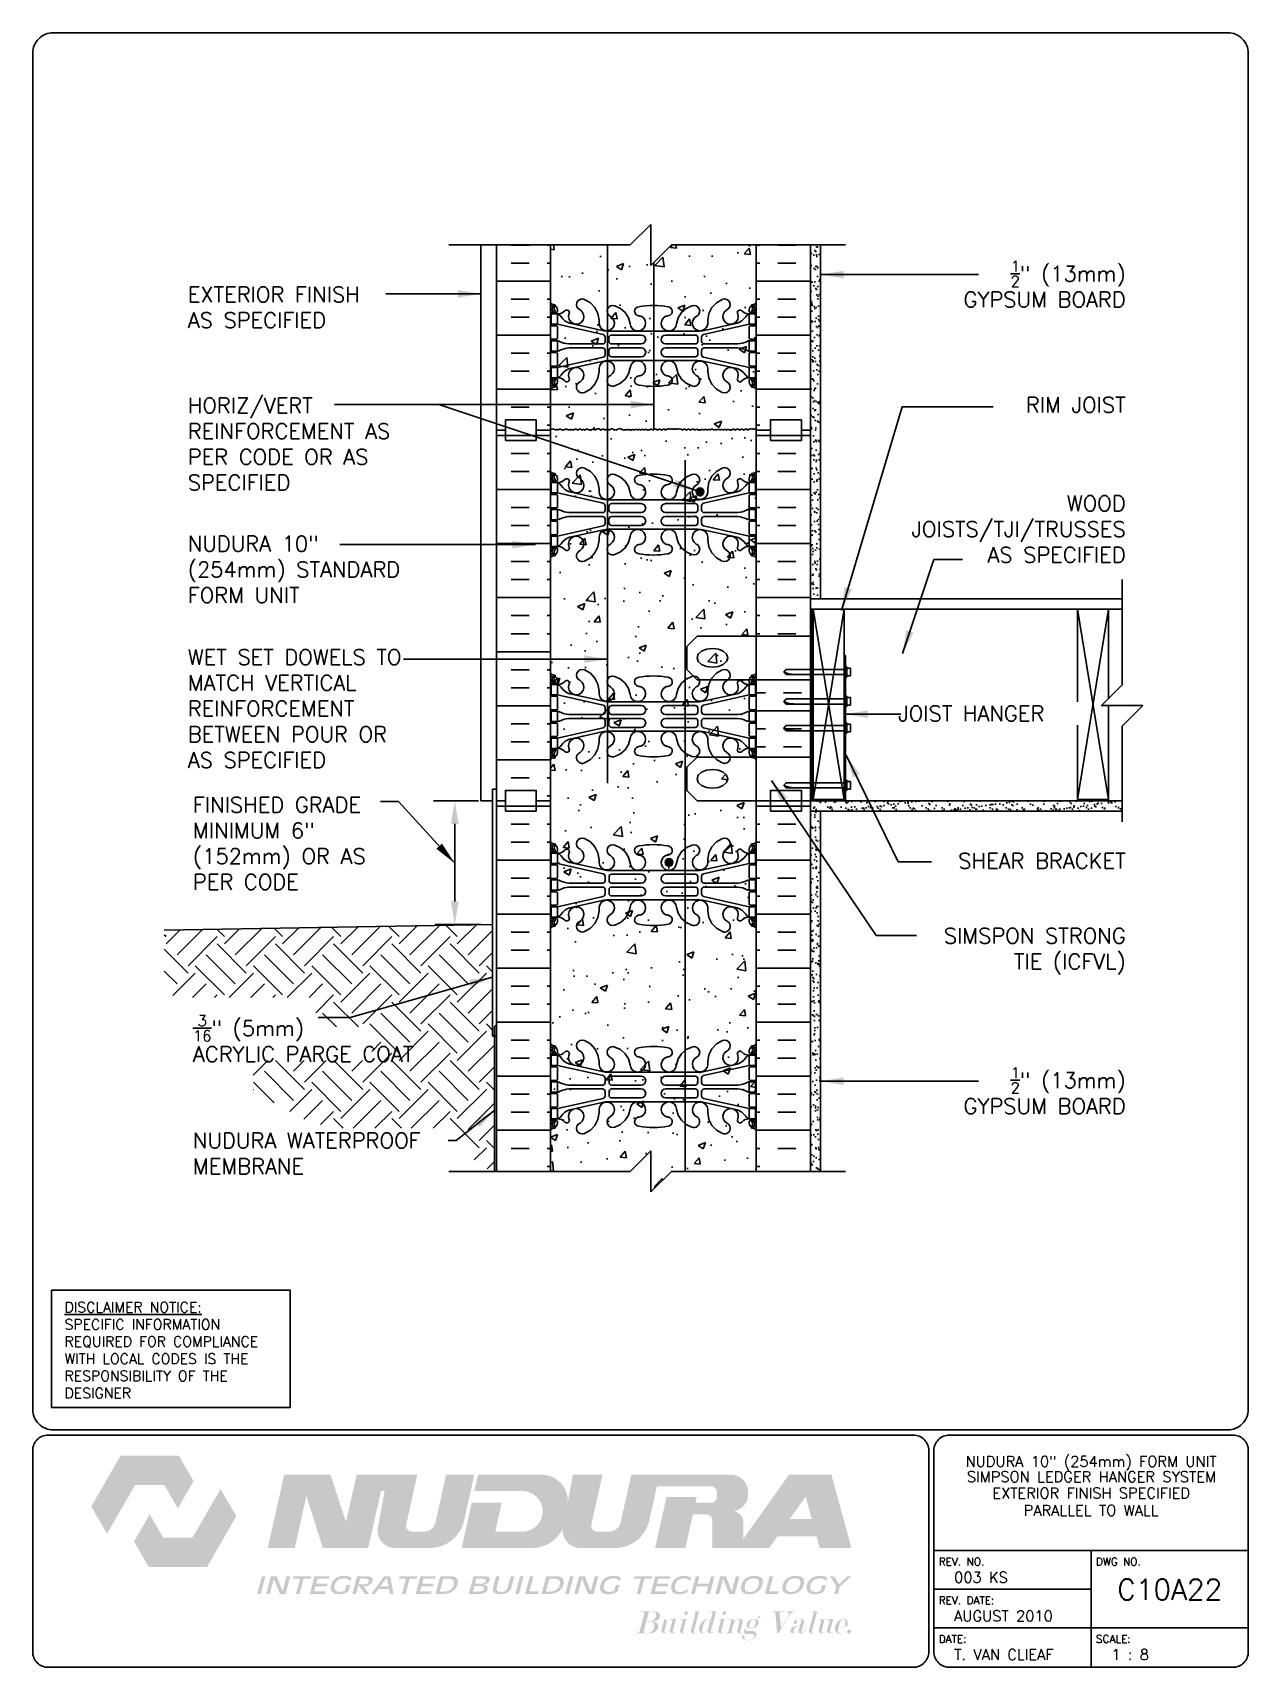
# Paper-space layout 'C10A22' of a CAD drawing. Header units: inches. Extents: x 0.42 to 7.8, y 0.49 to 10.41.
# The model-space entities are those that its viewports show. They can reach past a viewport. Long polylines and large blocks are cut down to what shows.
import ezdxf
from ezdxf.enums import TextEntityAlignment as Align

# ---------------------------------------------------------------- set-up
doc = ezdxf.new("R2010")
doc.units = ezdxf.units.IN
doc.header["$LTSCALE"] = 0.5
doc.header["$MEASUREMENT"] = 0
doc.linetypes.add('DASHED2', pattern=[0.375, 0.25, -0.125])
doc.linetypes.add('HIDDEN2', pattern=[0.1875, 0.125, -0.0625])
for name, color, linetype in [('HATCH', 12, 'Continuous'), ('line25', 2, 'Continuous'), ('LINE3', 3, 'Continuous'), ('LINE50', 5, 'Continuous'), ('LINE9', 9, 'Continuous'), ('LOGO', 7, 'Continuous'), ('TBK_LINE65', 3, 'Continuous'), ('TBK_TEXT', 4, 'Continuous'), ('TEXT', 4, 'Continuous'), ('Web_Edge', 9, 'Continuous')]:
    doc.layers.add(name, color=color, linetype=linetype)
doc.styles.add('DIM', font='romans.shx', dxfattribs={"width": 0.7})
doc.styles.add('ROMANS', font='romans.shx', dxfattribs={"height": 1.125})
doc.dimstyles.new('ext_12', dxfattribs={"dimscale": 12, "dimtxt": 0.09375, "dimasz": 0.09375, "dimexe": 0.09375, "dimexo": 0.0625, "dimgap": 0.0625, "dimtad": 1, "dimdec": 1, "dimzin": 3, "dimdsep": 46, "dimlunit": 4, "dimtxsty": 'DIM', "dimcen": 0.09, "dimdle": 0.09375, "dimclrt": 4, "dimadec": 0, "dimazin": 0, "dimtfac": 1, "dimtdec": 1, "dimtmove": 2, "dimatfit": 3, "dimfxl": 0, "dimfrac": 2, "dimtolj": 1, "dimtzin": 0, "dimarcsym": 0})
pattern_1 = [(37.5, (69.70558, 9.959), (-0.0157483, 0.481706), [0, -0.38, 0, -0.425, 0, -0.40625]), (7.5, (69.7056, 9.959), (0.442444, 0.7055365), [0, -0.205, 0, -0.3425, 0, -0.13125]), (327.5, (69.39808, 9.959), (0.7785355, 0.0014148), [0, -0.125, 0, -0.45, 0, -0.5875]), (317.5, (69.3981, 9.959), (0.7515317, 0.219419), [0, -0.0625, 0, -0.295, 0, -0.3375])]
pattern_2 = [(50, (-0.7417, 9.248), (3.5863, -0.31376), [0.375, -4.125]), (355, (-0.7417, 9.248), (-0.69376, 3.76096), [0.3, -3.3]), (100.4514, (-0.443, 9.222), (2.89255, 3.4472), [0.3187, -3.50571]), (46.184, (-0.7417, 10.248), (5.3362, -0.8276), [0.5625, -6.1875]), (96.6356, (-0.297, 10.179), (4.67331, 4.8706), [0.47805, -5.25856]), (351.184, (-0.7417, 10.248), (4.6733, 4.8706), [0.45, -4.95]), (21, (-0.2417, 9.998), (2.984535, -2.013094), [0.375, -4.125]), (326, (-0.2417, 9.998), (1.21658, 3.62575), [0.3, -3.3]), (71.4514, (0.007, 9.8303), (4.20111, 1.61265), [0.3187, -3.50571]), (37.5, (-0.7417, 9.248), (0.060799, 1.664469), [0, -3.26, 0, -3.35, 0, -3.3125]), (7.5, (-0.7417, 9.248), (1.315348, 1.972059), [0, -1.91, 0, -3.185, 0, -1.2625]), (327.5, (-1.8567, 9.248), (2.669112, -0.112774), [0, -1.25, 0, -3.9, 0, -5.175]), (317.5, (-2.3567, 9.248), (2.91593, 0.500525), [0, -1.625, 0, -2.59, 0, -3.675])]

psp = doc.layouts.new('C10A22')

# ---------------------------------------------------------------- texts
at = {"layer": 'TBK_TEXT', "color": 7, "style": 'ROMANS'}
for s, p in [('REV. NO.', (5.9215, 1.107)), ('DWG NO.', (6.876, 1.107)), ('REV. DATE:', (5.9215, 0.8726)), ('DATE: ', (5.9215, 0.6382)), ('SCALE:', (6.876, 0.6382))]:
    psp.add_text(s, height=0.04688, dxfattribs=at).set_placement(p)
at = {"layer": 'TEXT', "insert": (0.6134, 2.7065), "char_height": 0.0625, "width": 1.41371, "attachment_point": 1, "style": 'ROMANS'}
psp.add_mtext('{\\Fromans.shx|c1;\\LDISCLAIMER NOTICE:\\l\\PSPECIFIC INFORMATION REQUIRED FOR COMPLIANCE WITH LOCAL CODES IS THE RESPONSIBILITY OF THE DESIGNER}', dxfattribs=at)

msp = doc.modelspace()

# ---------------------------------------------------------------- texts
at = {"layer": 'TEXT', "style": 'ROMANS'}
msp.add_text(' JOIST HANGER', height=0.75, dxfattribs=at).set_placement((130.756, 33.453), align=Align.MIDDLE_LEFT)
at = {"layer": 'TEXT', "char_height": 0.75, "style": 'ROMANS'}
for s, insert, width, attachment_point in [('\\A1;{\\H0.7x;\\S1/2;}" (13mm) GYPSUM BOARD', (142.328, 54.313), 9.90679, 6), ('EXTERIOR FINISH\\PAS SPECIFIED', (96.766, 53.182), 11.74859, 4), ('HORIZ/VERT REINFORCEMENT AS PER CODE OR AS SPECIFIED', (96.766, 46.544), 11.74859, 4), ('RIM JOIST', (142.328, 48.444), 11.43486, 6), ('WOOD JOISTS/TJI/TRUSSES AS SPECIFIED', (142.328, 42.41), 11.43486, 6), ('NUDURA 10" (254mm) STANDARD FORM UNIT', (96.766, 40.45), 11.74859, 4), ('WET SET DOWELS TO MATCH VERTICAL REINFORCEMENT BETWEEN POUR OR AS SPECIFIED', (96.766, 33.693), 11.74859, 4), ('FINISHED GRADE MINIMUM 6" (152mm) OR AS PER CODE', (97.016, 27.145), 10.75183, 4), ('SHEAR BRACKET', (142.328, 26.291), 11.43486, 6), ('SIMSPON STRONG TIE (ICFVL)', (142.328, 21.904), 10.60311, 6), ('\\A1;{\\H0.7x;\\S3/16;}" (5mm) \\PACRYLIC PARGE COAT', (97.016, 17.664), 11.74859, 4), ('\\A1;{\\H0.7x;\\S1/2;}" (13mm) GYPSUM BOARD', (142.328, 15.134), 9.86679, 6), ('\\A1;NUDURA WATERPROOF MEMBRANE', (97.016, 12.082), 12.78313, 4)]:
    msp.add_mtext(s, dxfattribs=dict(at, insert=insert, width=width, attachment_point=attachment_point))

# ---------------------------------------------------------------- blocks, each defined once
blk = doc.blocks.new('TITLEBLOCK-Tag')
at = {"style": 'ROMANS'}
for tag, height, p in [('TITLE_LINE_1', 0.0625, (0.927, -0.1328)), ('TITLE_LINE_2', 0.0625, (0.9294, -0.2258)), ('CENTRE-LINE-3', 0.0625, (0.927, -0.3246)), ('TITLE_LINE_4', 0.0625, (0.927, -0.4299)), ('TITLE_LINE_5', 0.0625, (0.927, -0.526)), ('DWG', 0.125, (1.4043, -0.9102))]:
    blk.add_attdef(tag, text='', height=height, dxfattribs=at).set_placement(p, align=Align.MIDDLE_CENTER)
for tag, p in [('LATEST_REVISION', (0.0954, -0.8366)), ('REVISION_DATE', (0.0954, -1.071)), ('DRAWN_BY', (0.0954, -1.3053)), ('SCALE', (1.0499, -1.3053))]:
    blk.add_attdef(tag, text='', height=0.0469, dxfattribs=at).set_placement(p, align=Align.MIDDLE_LEFT)
blk = doc.blocks.new('10 web')
at = {"layer": 'Web_Edge'}
for p, q in [((-5, 6.624), (-4.922, 6.624)), ((-5, 6.524), (-4.717, 6.524)), ((-4.854, 6.903), (-4.764, 6.903)), ((-4.854, 6.524), (-4.854, 6.454)), ((-4.764, 6.903), (-4.764, 6.861)), ((-4.764, 6.524), (-4.764, 6.454)), ((-4.654, 6.654), (-4.654, 6.586)), ((-4.102, 6.458), (-4.09, 6.479)), ((4.102, 6.458), (4.09, 6.479)), ((4.654, 6.654), (4.654, 6.586)), ((5, 6.524), (4.716, 6.524)), ((4.854, 6.903), (4.764, 6.903)), ((4.764, 6.903), (4.764, 6.861)), ((4.764, 6.524), (4.764, 6.454)), ((4.854, 6.524), (4.854, 6.454)), ((5, 6.624), (4.922, 6.624)), ((-5, 5.884), (-4.717, 5.884)), ((-4.854, 5.954), (-4.854, 5.884)), ((-4.764, 5.954), (-4.764, 5.884)), ((-2.441, 5.457), (-4.659, 5.954)), ((-4.654, 5.821), (-4.654, 5.286)), ((-2.485, 5.655), (-4.066, 6.008)), ((-2.64, 6.147), (-2.641, 5.983)), ((-2.158, 5.619), (0, 5.619)), ((2.158, 5.619), (0, 5.619)), ((2.441, 5.457), (4.659, 5.954)), ((2.485, 5.655), (4.066, 6.008)), ((2.64, 6.147), (2.641, 5.983)), ((4.654, 5.821), (4.654, 5.286)), ((5, 5.884), (4.716, 5.884)), ((4.764, 5.954), (4.764, 5.884)), ((4.854, 5.954), (4.854, 5.884)), ((-5, 5.224), (-4.717, 5.224)), ((-4.854, 5.224), (-4.854, 5.154)), ((-4.764, 5.224), (-4.764, 5.154)), ((-2.469, 4.998), (-4.106, 4.998)), ((-2.469, 4.81), (-4.106, 4.81)), ((-2.344, 5.123), (-2.344, 5.335)), ((-2.156, 5.124), (-2.156, 5.308)), ((-2.031, 5.433), (-0.592, 5.433)), ((-2.031, 4.999), (-0.592, 4.999)), ((-2.031, 4.809), (-0.592, 4.809)), ((2.031, 5.433), (0.592, 5.433)), ((2.031, 4.999), (0.592, 4.999)), ((2.031, 4.809), (0.592, 4.809)), ((2.156, 5.124), (2.156, 5.308)), ((2.344, 5.123), (2.344, 5.335)), ((2.469, 4.998), (4.106, 4.998)), ((2.469, 4.81), (4.106, 4.81)), ((5, 5.224), (4.716, 5.224)), ((4.764, 5.224), (4.764, 5.154)), ((4.854, 5.224), (4.854, 5.154)), ((-5, 4.584), (-4.717, 4.584)), ((-4.854, 4.584), (-4.854, 4.654)), ((-4.764, 4.584), (-4.764, 4.654)), ((-2.441, 4.35), (-4.659, 3.854)), ((-4.654, 3.986), (-4.654, 4.521)), ((-2.485, 4.152), (-4.066, 3.799)), ((-2.344, 4.685), (-2.344, 4.472)), ((-2.158, 4.188), (0, 4.188)), ((-2.156, 4.684), (-2.156, 4.5)), ((-2.031, 4.375), (-0.592, 4.375)), ((2.158, 4.188), (0, 4.188)), ((2.031, 4.375), (0.592, 4.375)), ((2.156, 4.684), (2.156, 4.5)), ((2.344, 4.685), (2.344, 4.472)), ((2.441, 4.35), (4.659, 3.854)), ((2.485, 4.152), (4.066, 3.799)), ((4.654, 3.986), (4.654, 4.521)), ((5, 4.584), (4.716, 4.584)), ((4.764, 4.584), (4.764, 4.654)), ((4.854, 4.584), (4.854, 4.654)), ((-5, 3.924), (-4.717, 3.924)), ((-5, 3.284), (-4.717, 3.284)), ((-5, 3.184), (-4.922, 3.184)), ((-4.854, 3.854), (-4.854, 3.924)), ((-4.854, 3.284), (-4.854, 3.354)), ((-4.764, 3.854), (-4.764, 3.924)), ((-4.764, 3.284), (-4.764, 3.354)), ((-4.654, 3.154), (-4.654, 3.221)), ((-4.102, 3.35), (-4.09, 3.328)), ((-2.64, 3.66), (-2.641, 3.825)), ((2.64, 3.66), (2.641, 3.825)), ((4.102, 3.35), (4.09, 3.328)), ((4.654, 3.154), (4.654, 3.221)), ((5, 3.924), (4.716, 3.924)), ((5, 3.284), (4.716, 3.284)), ((4.764, 3.854), (4.764, 3.924)), ((4.764, 3.284), (4.764, 3.354)), ((4.854, 3.854), (4.854, 3.924)), ((4.854, 3.284), (4.854, 3.354)), ((5, 3.184), (4.922, 3.184)), ((-4.854, 2.905), (-4.764, 2.905)), ((-4.764, 2.905), (-4.764, 2.947)), ((4.764, 2.905), (4.764, 2.947)), ((4.854, 2.905), (4.764, 2.905)), ((-4.854, -2.905), (-4.764, -2.905)), ((-4.764, -2.905), (-4.764, -2.947)), ((-4.654, -3.154), (-4.654, -3.221)), ((4.654, -3.154), (4.654, -3.221)), ((4.854, -2.905), (4.764, -2.905)), ((4.764, -2.905), (4.764, -2.947)), ((-5, -3.184), (-4.922, -3.184)), ((-5, -3.284), (-4.717, -3.284)), ((-5, -3.924), (-4.717, -3.924)), ((-4.854, -3.284), (-4.854, -3.354)), ((-4.854, -3.854), (-4.854, -3.924)), ((-4.764, -3.284), (-4.764, -3.354)), ((-4.764, -3.854), (-4.764, -3.924)), ((-2.441, -4.35), (-4.659, -3.854)), ((-4.102, -3.35), (-4.09, -3.328)), ((-2.485, -4.152), (-4.066, -3.799)), ((-2.64, -3.66), (-2.641, -3.825)), ((2.441, -4.35), (4.659, -3.854)), ((2.485, -4.152), (4.066, -3.799)), ((2.64, -3.66), (2.641, -3.825)), ((4.102, -3.35), (4.09, -3.328)), ((5, -3.284), (4.716, -3.284)), ((5, -3.924), (4.716, -3.924)), ((4.764, -3.284), (4.764, -3.354)), ((4.764, -3.854), (4.764, -3.924)), ((4.854, -3.284), (4.854, -3.354)), ((4.854, -3.854), (4.854, -3.924)), ((5, -3.184), (4.922, -3.184)), ((-5, -4.584), (-4.717, -4.584)), ((-4.854, -4.584), (-4.854, -4.654)), ((-4.764, -4.584), (-4.764, -4.654)), ((-4.654, -3.986), (-4.654, -4.521)), ((-2.344, -4.685), (-2.344, -4.472)), ((-2.158, -4.188), (0, -4.188)), ((-2.156, -4.684), (-2.156, -4.5)), ((-2.031, -4.375), (-0.592, -4.375)), ((2.158, -4.188), (0, -4.188)), ((2.031, -4.375), (0.592, -4.375)), ((2.156, -4.684), (2.156, -4.5)), ((2.344, -4.685), (2.344, -4.472)), ((4.654, -3.986), (4.654, -4.521)), ((5, -4.584), (4.716, -4.584)), ((4.764, -4.584), (4.764, -4.654)), ((4.854, -4.584), (4.854, -4.654)), ((-5, -5.224), (-4.717, -5.224)), ((-4.854, -5.224), (-4.854, -5.154)), ((-4.764, -5.224), (-4.764, -5.154)), ((-2.441, -5.457), (-4.659, -5.954)), ((-4.654, -5.821), (-4.654, -5.286)), ((-2.469, -4.81), (-4.106, -4.81)), ((-2.469, -4.998), (-4.106, -4.998)), ((-2.344, -5.123), (-2.344, -5.335)), ((-2.156, -5.124), (-2.156, -5.308)), ((-2.031, -4.809), (-0.592, -4.809)), ((-2.031, -4.999), (-0.592, -4.999)), ((-2.031, -5.433), (-0.592, -5.433)), ((2.031, -4.809), (0.592, -4.809)), ((2.031, -4.999), (0.592, -4.999)), ((2.031, -5.433), (0.592, -5.433)), ((2.156, -5.124), (2.156, -5.308)), ((2.344, -5.123), (2.344, -5.335)), ((2.441, -5.457), (4.659, -5.954)), ((2.469, -4.81), (4.106, -4.81)), ((2.469, -4.998), (4.106, -4.998)), ((4.654, -5.821), (4.654, -5.286)), ((5, -5.224), (4.716, -5.224)), ((4.764, -5.224), (4.764, -5.154)), ((4.854, -5.224), (4.854, -5.154)), ((-5, -5.884), (-4.717, -5.884)), ((-4.854, -5.954), (-4.854, -5.884)), ((-4.764, -5.954), (-4.764, -5.884)), ((-2.485, -5.655), (-4.066, -6.008)), ((-2.64, -6.147), (-2.641, -5.983)), ((-2.158, -5.619), (0, -5.619)), ((2.158, -5.619), (0, -5.619)), ((2.485, -5.655), (4.066, -6.008)), ((2.64, -6.147), (2.641, -5.983)), ((5, -5.884), (4.716, -5.884)), ((4.764, -5.954), (4.764, -5.884)), ((4.854, -5.954), (4.854, -5.884)), ((-5, -6.524), (-4.717, -6.524)), ((-5, -6.624), (-4.922, -6.624)), ((-4.854, -6.524), (-4.854, -6.454)), ((-4.854, -6.903), (-4.764, -6.903)), ((-4.764, -6.524), (-4.764, -6.454)), ((-4.764, -6.903), (-4.764, -6.861)), ((-4.654, -6.654), (-4.654, -6.586)), ((-4.102, -6.458), (-4.09, -6.479)), ((4.102, -6.458), (4.09, -6.479)), ((4.654, -6.654), (4.654, -6.586)), ((5, -6.524), (4.716, -6.524)), ((4.764, -6.524), (4.764, -6.454)), ((4.764, -6.903), (4.764, -6.861)), ((4.854, -6.903), (4.764, -6.903)), ((4.854, -6.524), (4.854, -6.454)), ((5, -6.624), (4.922, -6.624))]:
    blk.add_line(p, q, dxfattribs=at)
for points in [[(-4.959, 5.954), (-4.659, 5.954), (-4.659, 6.454), (-4.959, 6.454)], [(4.959, 5.954), (4.659, 5.954), (4.659, 6.454), (4.959, 6.454)], [(-4.959, 3.854), (-4.659, 3.854), (-4.659, 3.354), (-4.959, 3.354)], [(4.959, 3.854), (4.659, 3.854), (4.659, 3.354), (4.959, 3.354)], [(-4.959, -3.854), (-4.659, -3.854), (-4.659, -3.354), (-4.959, -3.354)], [(4.959, -3.854), (4.659, -3.854), (4.659, -3.354), (4.959, -3.354)], [(-4.959, -5.954), (-4.659, -5.954), (-4.659, -6.454), (-4.959, -6.454)], [(4.959, -5.954), (4.659, -5.954), (4.659, -6.454), (4.959, -6.454)]]:
    blk.add_lwpolyline(points, close=True, dxfattribs=at)
for points in [[(-4.659, 4.904), (-4.659, 5.154), (-4.959, 5.154), (-4.959, 4.904)], [(-4.659, 4.904), (-4.659, 4.654), (-4.959, 4.654), (-4.959, 4.904)], [(4.659, 4.904), (4.659, 5.154), (4.959, 5.154), (4.959, 4.904)], [(4.659, 4.904), (4.659, 4.654), (4.959, 4.654), (4.959, 4.904)], [(-4.659, -4.904), (-4.659, -4.654), (-4.959, -4.654), (-4.959, -4.904)], [(4.659, -4.904), (4.659, -4.654), (4.959, -4.654), (4.959, -4.904)], [(-4.659, -4.904), (-4.659, -5.154), (-4.959, -5.154), (-4.959, -4.904)], [(4.659, -4.904), (4.659, -5.154), (4.959, -5.154), (4.959, -4.904)]]:
    blk.add_lwpolyline(points, dxfattribs=at)
for centre, radius, start, end in [((-3.456, 6.908), 0.277, 67.31998, 247.31998), ((-3.732, 6.141), 1.092, 0.33317, 69.48254), ((3.732, 6.141), 1.092, 110.51746, 179.66683), ((3.456, 6.908), 0.277, 292.68002, 112.68002), ((-4.654, 7.361), 0.5, 226.21219, 250.52878), ((-4.654, 7.361), 0.6, 234.78322, 245.07477), ((-4.922, 6.643), 0.0196, 269.40316, 15.4901), ((-4.66, 6.708), 0.25, 140.11451, 222.46087), ((-4.916, 6.798), 0.021, 343.464, 63.99573), ((-4.818, 6.839), 0.045, 321.448, 139.1879), ((-4.812, 6.57), 0.045, 222.46087, 42.46087), ((-4.904, 6.654), 0.25, 0, 70.52878), ((-4.66, 6.708), 0.16, 140.00008, 222.46087), ((-4.717, 6.586), 0.0625, 270, 0), ((-4.634, 6.894), 0.441, 266.7976, 318.98732), ((-4.781, 6.111), 0.364, 34.97751, 70.33874), ((-4.207, 6.523), 0.125, 339.62427, 138.98732), ((-3.75, 6.327), 0.375, 159.62427, 60.06847), ((-1.973, 6.591), 0.277, 67.31998, 247.31998), ((-2.157, 5.854), 1.034, 6.66686, 73.66351), ((-0.694, 6.586), 0.22, 95.18347, 255.7396), ((-0.863, 5.546), 0.834, 69.37291, 82.1063), ((-0.017, 3.092), 3.777, 89.73938, 100.62755), ((0.017, 3.092), 3.777, 79.37245, 90.26062), ((0.863, 5.546), 0.834, 97.8937, 110.62709), ((0.694, 6.586), 0.22, 284.2604, 84.81653), ((2.157, 5.854), 1.034, 106.33649, 173.33314), ((1.973, 6.591), 0.277, 292.68002, 112.68002), ((3.75, 6.327), 0.375, 119.93153, 20.37573), ((4.207, 6.523), 0.125, 41.01268, 200.37573), ((4.634, 6.894), 0.441, 221.01268, 273.2024), ((4.781, 6.111), 0.364, 109.66126, 145.02249), ((4.904, 6.654), 0.25, 109.47122, 180), ((4.716, 6.586), 0.0625, 180, 270), ((4.812, 6.57), 0.045, 137.53913, 317.53913), ((4.818, 6.839), 0.045, 40.8121, 218.552), ((4.66, 6.708), 0.16, 317.53913, 39.99992), ((4.654, 7.361), 0.5, 289.47122, 313.78911), ((4.66, 6.708), 0.25, 317.53913, 39.88549), ((4.916, 6.798), 0.021, 116.00427, 196.536), ((4.922, 6.643), 0.0196, 164.5099, 270.59684), ((4.654, 7.361), 0.6, 294.92523, 305.21678), ((-4.717, 5.821), 0.0625, 0, 90), ((-3.858, 6.722), 0.743, 212.79192, 253.81071), ((-2.267, 6.01), 0.375, 184.24484, 60.06847), ((-2.158, 7.119), 1.5, 257.41348, 270), ((-0.756, 6.002), 0.375, 184.24484, 60.06847), ((0.756, 6.002), 0.375, 119.93153, 355.75516), ((2.267, 6.01), 0.375, 119.93153, 355.75516), ((2.158, 7.119), 1.5, 270, 282.58652), ((3.858, 6.722), 0.743, 286.18929, 327.20808), ((4.716, 5.821), 0.0625, 90, 180), ((-4.717, 5.286), 0.0625, 270, 0), ((-4.663, 4.935), 0.219, 60.49375, 88.91995), ((-4.018, 6.165), 1.17, 242.63655, 265.65045), ((-4.018, 3.643), 1.17, 94.34955, 117.36345), ((-2.469, 5.123), 0.125, 270, 0), ((-2.469, 4.685), 0.125, 0, 90), ((-2.469, 5.335), 0.125, 0, 77.37673), ((-2.031, 5.308), 0.125, 90, 180), ((-2.031, 5.124), 0.125, 180, 270), ((-2.031, 4.684), 0.125, 90, 180), ((-0.592, 5.216), 0.217, 270, 90), ((-0.592, 4.592), 0.217, 270, 90), ((0.592, 5.216), 0.217, 90, 270), ((0.592, 4.592), 0.217, 90, 270), ((2.031, 5.308), 0.125, 0, 90), ((2.031, 5.124), 0.125, 270, 360), ((2.031, 4.684), 0.125, 0, 90), ((2.469, 5.335), 0.125, 102.62327, 180), ((2.469, 5.123), 0.125, 180, 270), ((2.469, 4.685), 0.125, 90, 180), ((4.018, 6.165), 1.17, 274.34955, 297.36345), ((4.018, 3.643), 1.17, 62.63655, 85.65045), ((4.663, 4.935), 0.219, 91.08005, 119.50625), ((4.716, 5.286), 0.0625, 180, 270), ((-4.717, 4.521), 0.0625, 0, 90), ((-4.717, 3.986), 0.0625, 270, 0), ((-4.663, 4.873), 0.219, 271.08005, 299.50625), ((-2.267, 3.797), 0.375, 299.93153, 175.75516), ((-2.158, 2.688), 1.5, 90, 102.58652), ((-2.469, 4.472), 0.125, 282.62327, 0), ((-2.031, 4.5), 0.125, 180, 270), ((-0.756, 3.806), 0.375, 299.93153, 175.75516), ((0.756, 3.806), 0.375, 4.24484, 240.06847), ((2.267, 3.797), 0.375, 4.24484, 240.06847), ((2.031, 4.5), 0.125, 270, 0), ((2.158, 2.688), 1.5, 77.41348, 90), ((2.469, 4.472), 0.125, 180, 257.37673), ((4.663, 4.873), 0.219, 240.49375, 268.91995), ((4.716, 4.521), 0.0625, 90, 180), ((4.716, 3.986), 0.0625, 180, 270), ((-4.922, 3.164), 0.0196, 344.5099, 90.59684), ((-4.66, 3.099), 0.25, 137.53913, 219.88549), ((-4.812, 3.238), 0.045, 317.53913, 137.53913), ((-4.66, 3.099), 0.16, 137.53913, 219.99992), ((-4.717, 3.221), 0.0625, 360, 90), ((-4.781, 3.696), 0.364, 289.66126, 325.02249), ((-4.634, 2.913), 0.441, 41.01268, 93.2024), ((-3.858, 3.085), 0.743, 106.18929, 147.20808), ((-4.207, 3.285), 0.125, 221.01268, 20.37573), ((-3.75, 3.48), 0.375, 299.93153, 200.37573), ((-3.732, 3.667), 1.092, 290.51746, 359.66683), ((-1.973, 3.217), 0.277, 112.68002, 292.68002), ((-2.157, 3.954), 1.034, 286.33649, 353.33314), ((-0.694, 3.222), 0.22, 104.2604, 264.81653), ((-0.863, 4.262), 0.834, 277.8937, 290.62709), ((0.863, 4.262), 0.834, 249.37291, 262.1063), ((0.694, 3.222), 0.22, 275.18347, 75.7396), ((2.157, 3.954), 1.034, 186.66686, 253.66351), ((1.973, 3.217), 0.277, 247.31998, 67.31998), ((3.732, 3.667), 1.092, 180.33317, 249.48254), ((3.75, 3.48), 0.375, 339.62427, 240.06847), ((3.858, 3.085), 0.743, 32.79192, 73.81071), ((4.207, 3.285), 0.125, 159.62427, 318.98732), ((4.634, 2.913), 0.441, 86.7976, 138.98732), ((4.781, 3.696), 0.364, 214.97751, 250.33874), ((4.716, 3.221), 0.0625, 90, 180), ((4.812, 3.238), 0.045, 42.46087, 222.46087), ((4.66, 3.099), 0.16, 320.00008, 42.46087), ((4.66, 3.099), 0.25, 320.11451, 42.46087), ((4.922, 3.164), 0.0196, 89.40316, 195.4901), ((-4.654, 2.447), 0.6, 114.92523, 125.21582), ((-4.654, 2.447), 0.5, 109.47122, 133.78781), ((-4.916, 3.01), 0.021, 296.00427, 16.536), ((-4.818, 2.968), 0.045, 220.8121, 38.552), ((-4.904, 3.154), 0.25, 289.47122, 360), ((-3.456, 2.9), 0.277, 112.68002, 292.68002), ((-0.017, 6.716), 3.777, 259.37245, 270.26062), ((0.017, 6.716), 3.777, 269.73938, 280.62755), ((3.456, 2.9), 0.277, 247.31998, 67.31998), ((4.904, 3.154), 0.25, 180, 250.52878), ((4.818, 2.968), 0.045, 141.448, 319.1879), ((4.654, 2.447), 0.5, 46.21089, 70.52878), ((4.916, 3.01), 0.021, 163.464, 243.99573), ((4.654, 2.447), 0.6, 54.78322, 65.07477), ((-4.654, -2.447), 0.5, 226.21219, 250.52878), ((-4.654, -2.447), 0.6, 234.78418, 245.07477), ((-4.922, -3.164), 0.0196, 269.40316, 15.4901), ((-4.66, -3.099), 0.25, 140.11451, 222.46087), ((-4.916, -3.01), 0.021, 343.464, 63.99573), ((-4.818, -2.968), 0.045, 321.448, 139.1879), ((-4.904, -3.154), 0.25, 0, 70.52878), ((-4.66, -3.099), 0.16, 140.00008, 222.46087), ((-4.207, -3.285), 0.125, 339.62427, 138.98732), ((-3.75, -3.48), 0.375, 159.62427, 60.06847), ((-3.456, -2.9), 0.277, 67.31998, 247.31998), ((-3.732, -3.667), 1.092, 0.33317, 69.48254), ((-1.973, -3.217), 0.277, 67.31998, 247.31998), ((-2.157, -3.954), 1.034, 6.66686, 73.66351), ((-0.694, -3.222), 0.22, 95.18347, 255.7396), ((-0.017, -6.716), 3.777, 89.73938, 100.62755), ((0.017, -6.716), 3.777, 79.37245, 90.26062), ((0.694, -3.222), 0.22, 284.2604, 84.81653), ((2.157, -3.954), 1.034, 106.33649, 173.33314), ((1.973, -3.217), 0.277, 292.68002, 112.68002), ((3.732, -3.667), 1.092, 110.51746, 179.66683), ((3.456, -2.9), 0.277, 292.68002, 112.68002), ((3.75, -3.48), 0.375, 119.93153, 20.37573), ((4.207, -3.285), 0.125, 41.01268, 200.37573), ((4.904, -3.154), 0.25, 109.47122, 180), ((4.818, -2.968), 0.045, 40.8121, 218.552), ((4.66, -3.099), 0.16, 317.53913, 39.99992), ((4.654, -2.447), 0.5, 289.47122, 313.78911), ((4.66, -3.099), 0.25, 317.53913, 39.88549), ((4.916, -3.01), 0.021, 116.00427, 196.536), ((4.922, -3.164), 0.0196, 164.5099, 270.59684), ((4.654, -2.447), 0.6, 294.92523, 305.21678), ((-4.812, -3.238), 0.045, 222.46087, 42.46087), ((-4.717, -3.221), 0.0625, 270, 0), ((-4.717, -3.986), 0.0625, 0, 90), ((-4.634, -2.913), 0.441, 266.7976, 318.98732), ((-4.781, -3.696), 0.364, 34.97751, 70.33874), ((-3.858, -3.085), 0.743, 212.79192, 253.81071), ((-2.267, -3.797), 0.375, 184.24484, 60.06847), ((-0.756, -3.806), 0.375, 184.24484, 60.06847), ((-0.863, -4.262), 0.834, 69.37291, 82.1063), ((0.756, -3.806), 0.375, 119.93153, 355.75516), ((0.863, -4.262), 0.834, 97.8937, 110.62709), ((2.267, -3.797), 0.375, 119.93153, 355.75516), ((3.858, -3.085), 0.743, 286.18929, 327.20808), ((4.634, -2.913), 0.441, 221.01268, 273.2024), ((4.781, -3.696), 0.364, 109.66126, 145.02249), ((4.716, -3.221), 0.0625, 180, 270), ((4.716, -3.986), 0.0625, 90, 180), ((4.812, -3.238), 0.045, 137.53913, 317.53913), ((-4.717, -4.521), 0.0625, 270, 0), ((-4.663, -4.873), 0.219, 60.49375, 88.91995), ((-4.018, -3.643), 1.17, 242.63655, 265.65045), ((-2.158, -2.688), 1.5, 257.41348, 270), ((-2.469, -4.685), 0.125, 270, 0), ((-2.469, -4.472), 0.125, 0, 77.37673), ((-2.031, -4.5), 0.125, 90, 180), ((-2.031, -4.684), 0.125, 180, 270), ((-0.592, -4.592), 0.217, 270, 90), ((0.592, -4.592), 0.217, 90, 270), ((2.031, -4.5), 0.125, 0, 90), ((2.031, -4.684), 0.125, 270, 360), ((2.158, -2.688), 1.5, 270, 282.58652), ((2.469, -4.472), 0.125, 102.62327, 180), ((2.469, -4.685), 0.125, 180, 270), ((4.018, -3.643), 1.17, 274.34955, 297.36345), ((4.663, -4.873), 0.219, 91.08005, 119.50625), ((4.716, -4.521), 0.0625, 180, 270), ((-4.717, -5.286), 0.0625, 0, 90), ((-4.663, -4.935), 0.219, 271.08005, 299.50625), ((-4.018, -6.165), 1.17, 94.34955, 117.36345), ((-2.469, -5.123), 0.125, 0, 90), ((-2.469, -5.335), 0.125, 282.62327, 0), ((-2.031, -5.124), 0.125, 90, 180), ((-2.031, -5.308), 0.125, 180, 270), ((-0.592, -5.216), 0.217, 270, 90), ((0.592, -5.216), 0.217, 90, 270), ((2.031, -5.124), 0.125, 0, 90), ((2.031, -5.308), 0.125, 270, 0), ((2.469, -5.123), 0.125, 90, 180), ((2.469, -5.335), 0.125, 180, 257.37673), ((4.018, -6.165), 1.17, 62.63655, 85.65045), ((4.663, -4.935), 0.219, 240.49375, 268.91995), ((4.716, -5.286), 0.0625, 90, 180), ((-4.717, -5.821), 0.0625, 270, 0), ((-4.781, -6.111), 0.364, 289.66126, 325.02249), ((-3.858, -6.722), 0.743, 106.18929, 147.20808), ((-3.75, -6.327), 0.375, 299.93153, 200.37573), ((-3.732, -6.141), 1.092, 290.51746, 359.66683), ((-2.267, -6.01), 0.375, 299.93153, 175.75516), ((-2.158, -7.119), 1.5, 90, 102.58652), ((-1.973, -6.591), 0.277, 112.68002, 292.68002), ((-2.157, -5.854), 1.034, 286.33649, 353.33314), ((-0.756, -6.002), 0.375, 299.93153, 175.75516), ((-0.863, -5.546), 0.834, 277.8937, 290.62709), ((0.756, -6.002), 0.375, 4.24484, 240.06847), ((0.863, -5.546), 0.834, 249.37291, 262.1063), ((2.157, -5.854), 1.034, 186.66686, 253.66351), ((1.973, -6.591), 0.277, 247.31998, 67.31998), ((2.267, -6.01), 0.375, 4.24484, 240.06847), ((2.158, -7.119), 1.5, 77.41348, 90), ((3.732, -6.141), 1.092, 180.33317, 249.48254), ((3.75, -6.327), 0.375, 339.62427, 240.06847), ((3.858, -6.722), 0.743, 32.79192, 73.81071), ((4.781, -6.111), 0.364, 214.97751, 250.33874), ((4.716, -5.821), 0.0625, 180, 270), ((-4.654, -7.361), 0.6, 114.92523, 125.21678), ((-4.654, -7.361), 0.5, 109.47122, 133.78781), ((-4.922, -6.643), 0.0196, 344.5099, 90.59684), ((-4.66, -6.708), 0.25, 137.53913, 219.88549), ((-4.916, -6.798), 0.021, 296.00427, 16.536), ((-4.818, -6.839), 0.045, 220.8121, 38.552), ((-4.812, -6.57), 0.045, 317.53913, 137.53913), ((-4.904, -6.654), 0.25, 289.47122, 360), ((-4.66, -6.708), 0.16, 137.53913, 219.99992), ((-4.717, -6.586), 0.0625, 360, 90), ((-4.634, -6.894), 0.441, 41.01268, 93.2024), ((-4.207, -6.523), 0.125, 221.01268, 20.37573), ((-3.456, -6.908), 0.277, 112.68002, 292.68002), ((-0.694, -6.586), 0.22, 104.2604, 264.81653), ((-0.017, -3.092), 3.777, 259.37245, 270.26062), ((0.017, -3.092), 3.777, 269.73938, 280.62755), ((0.694, -6.586), 0.22, 275.18347, 75.7396), ((3.456, -6.908), 0.277, 247.31998, 67.31998), ((4.207, -6.523), 0.125, 159.62427, 318.98732), ((4.634, -6.894), 0.441, 86.7976, 138.98732), ((4.716, -6.586), 0.0625, 90, 180), ((4.904, -6.654), 0.25, 180, 250.52878), ((4.812, -6.57), 0.045, 42.46087, 222.46087), ((4.818, -6.839), 0.045, 141.448, 319.1879), ((4.66, -6.708), 0.16, 320.00008, 42.46087), ((4.654, -7.361), 0.5, 46.21089, 70.52878), ((4.66, -6.708), 0.25, 320.11451, 42.46087), ((4.916, -6.798), 0.021, 163.464, 243.99573), ((4.922, -6.643), 0.0196, 89.40316, 195.4901), ((4.654, -7.361), 0.6, 54.78322, 65.07477)]:
    blk.add_arc(centre, radius, start, end, dxfattribs=at)
for points in [[(-2.156, 5.129), (-2.156, 5.303)], [(2.156, 5.129), (2.156, 5.303)], [(-2.156, 4.679), (-2.156, 4.505)], [(2.156, 4.679), (2.156, 4.505)], [(-2.156, -4.679), (-2.156, -4.505)], [(2.156, -4.679), (2.156, -4.505)], [(-2.156, -5.129), (-2.156, -5.303)], [(2.156, -5.129), (2.156, -5.303)]]:
    blk.add_open_spline(points, degree=1, dxfattribs=at)

# ---------------------------------------------------------------- hatches: boundary and pattern name
at = {"layer": 'HATCH'}
h = msp.add_hatch(dxfattribs=at)
h.set_pattern_fill('AR-CONC', color=256, scale=0.5, style=0)
h.paths.add_polyline_path([(119.257, 57.213), (118.257, 56.213), (114.382, 56.213), (114.382, 47.213, -0.484838), (114.63, 47.213, -0.520567), (114.751, 47.213, -0.520567), (114.935, 47.213, -0.520567), (115.04, 47.213, -0.520567), (115.25, 47.213, -0.520567), (115.375, 47.213, -0.520567), (115.501, 47.213, -0.520567), (115.711, 47.213, -0.520567), (115.921, 47.213, -0.520567), (116.042, 47.213, -0.520567), (116.267, 47.213, -0.520567), (116.362, 47.213, -0.520567), (116.551, 47.213, -0.520567), (116.829, 47.213, -0.520567), (117.039, 47.213, -0.520567), (117.238, 47.213, -0.520567), (117.485, 47.213, -0.520567), (117.595, 47.213, -0.520567), (117.901, 47.213, -0.520567), (118.006, 47.213, -0.520567), (118.121, 47.213, -0.520567), (118.242, 47.213, -0.520567), (118.331, 47.213, -0.520567), (118.447, 47.213, -0.520567), (118.625, 47.213, -0.520567), (118.772, 47.213, -0.520567), (118.924, 47.213, -0.520567), (119.081, 47.213, -0.520567), (119.181, 47.213, -0.520567), (119.36, 47.213, -0.520567), (119.58, 47.213, -0.520567), (119.774, 47.213, -0.520567), (119.979, 47.213, -0.520567), (120.078, 47.255, -0.520567), (120.209, 47.255, -0.520567), (120.299, 47.255, -0.520567), (120.382, 47.255, -0.520567), (120.465, 47.255, -0.520567), (120.554, 47.255, -0.520567), (120.685, 47.255, -0.520567), (120.785, 47.213, -0.520567), (120.989, 47.213, -0.520567), (121.183, 47.213, -0.520567), (121.404, 47.213, -0.520567), (121.582, 47.213, -0.520567), (121.682, 47.213, -0.520567), (121.839, 47.213, -0.520567), (121.991, 47.213, -0.520567), (122.138, 47.213, -0.520567), (122.317, 47.213, -0.272614), (122.382, 47.243, -0.272614), (122.447, 47.213, -0.520567), (122.625, 47.213, -0.520567), (122.772, 47.213, -0.520567), (122.924, 47.213, -0.520567), (123.081, 47.213, -0.520567), (123.181, 47.213, -0.520567), (123.36, 47.213, -0.520567), (123.58, 47.213, -0.520567), (123.774, 47.213, -0.520567), (123.979, 47.213, -0.520567), (124.078, 47.255, -0.520567), (124.209, 47.255, -0.520567), (124.299, 47.255, -0.520567), (124.382, 47.255), (124.382, 56.213), (120.257, 56.213), (119.257, 55.213), (119.257, 56.213)])
h = msp.add_hatch(dxfattribs=at)
h.set_pattern_fill('AR-CONC', color=256, scale=0.5, style=0)
h.paths.add_polyline_path([(124.382, 56.213), (120.257, 56.213), (119.257, 55.213), (119.257, 57.213), (118.257, 56.213), (114.382, 56.213), (114.382, 11.213), (118.257, 11.213), (119.257, 12.213), (119.257, 10.213), (120.257, 11.213), (124.382, 11.213), (124.382, 29.213), (121.507, 29.213), (121.007, 29.713), (121.007, 30.838), (121.507, 31.338), (124.382, 31.338), (124.382, 35.088), (121.507, 35.088), (121.007, 35.588), (121.007, 36.713), (121.507, 37.213), (124.382, 37.213)])
h = msp.add_hatch(dxfattribs=at)
h.set_pattern_fill('INSUL', color=256, scale=7, style=0)
h.set_pattern_definition([(0, (-2811.78, -349.7963), (0, 2.625), []), (0, (-2811.78, -348.9213), (0, 2.625), [0.875, -0.875]), (0, (-2811.78, -348.0463), (0, 2.625), [0.875, -0.875])])
h.paths.add_polyline_path([(114.382, 56.213), (111.757, 56.213), (111.757, 47.213), (112.194, 47.213), (112.194, 47.713), (113.694, 47.713), (113.694, 47.213), (114.382, 47.213)])
h = msp.add_hatch(dxfattribs=at)
h.set_pattern_fill('INSUL', color=256, scale=7, style=0)
h.set_pattern_definition([(180, (3050.5432, -349.7963), (0, 2.625), []), (180, (3050.5432, -348.9213), (0, 2.625), [0.875, -0.875]), (180, (3050.5432, -348.0463), (0, 2.625), [0.875, -0.875])])
h.paths.add_polyline_path([(127.007, 56.213), (124.382, 56.213), (124.382, 47.213), (125.069, 47.213), (125.069, 47.713), (126.569, 47.713), (126.569, 47.213), (127.007, 47.213)])
h = msp.add_hatch(dxfattribs=at)
h.set_pattern_fill('AR-SAND', color=256, scale=0.25, style=0)
h.set_pattern_definition(pattern_1)
h.paths.add_polyline_path([(127.507, 56.213), (127.007, 56.213), (127.007, 39.026), (127.507, 39.026)])
h = msp.add_hatch(dxfattribs=at)
h.set_pattern_fill('INSUL', color=256, scale=7, style=0)
h.set_pattern_definition([(0, (-2811.78, -367.7963), (0, 2.625), []), (0, (-2811.78, -366.9213), (0, 2.625), [0.875, -0.875]), (0, (-2811.78, -366.0463), (0, 2.625), [0.875, -0.875])])
h.paths.add_polyline_path([(111.757, 29.213), (112.194, 29.213), (112.194, 29.713), (113.694, 29.713), (113.694, 29.213), (114.382, 29.213), (114.382, 47.213), (113.694, 47.213), (113.694, 47.713), (112.194, 47.713), (112.194, 47.213), (111.757, 47.213)])
h = msp.add_hatch(dxfattribs=at)
h.set_pattern_fill('INSUL', color=256, scale=7, style=0)
h.set_pattern_definition([(180, (3050.5432, -367.7963), (0, 2.625), []), (180, (3050.5432, -366.9213), (0, 2.625), [0.875, -0.875]), (180, (3050.5432, -366.0463), (0, 2.625), [0.875, -0.875])])
h.paths.add_polyline_path([(124.382, 37.213), (127.007, 37.213), (127.007, 47.213), (126.569, 47.213), (126.569, 47.713), (125.069, 47.713), (125.069, 47.213), (124.382, 47.213)])
h = msp.add_hatch(dxfattribs=at)
h.set_pattern_fill('AR-CONC', color=256, scale=0.5, style=0)
h.set_pattern_definition(pattern_2)
edge = h.paths.add_edge_path(flags=17)
edge.add_ellipse((122.252, 36.151), major_axis=(-0.746, 0), ratio=0.610344, start_angle=0, end_angle=360)
h = msp.add_hatch(dxfattribs=at)
h.set_pattern_fill('INSUL', color=256, scale=7, style=0)
h.set_pattern_definition([(0, (69.7056, 9.959), (0, 2.625), []), (0, (69.7056, 10.834), (0, 2.625), [0.875, -0.875]), (0, (69.7056, 11.709), (0, 2.625), [0.875, -0.875])])
h.paths.add_polyline_path([(127.007, 35.088), (124.382, 35.088), (124.382, 31.338), (127.007, 31.338)])
h = msp.add_hatch(dxfattribs=at)
h.set_pattern_fill('AR-CONC', color=256, scale=0.5, style=0)
h.set_pattern_definition(pattern_2)
edge = h.paths.add_edge_path(flags=17)
edge.add_ellipse((122.252, 30.276), major_axis=(-0.746, 0), ratio=0.610344, start_angle=0, end_angle=360, ccw=False)
h = msp.add_hatch(dxfattribs=at)
h.set_pattern_fill('INSUL', color=256, scale=7, style=0)
h.set_pattern_definition([(0, (-2811.78, -385.7963), (0, 2.625), []), (0, (-2811.78, -384.9213), (0, 2.625), [0.875, -0.875]), (0, (-2811.78, -384.0463), (0, 2.625), [0.875, -0.875])])
h.paths.add_polyline_path([(111.757, 11.213), (112.194, 11.213), (112.194, 11.713), (113.694, 11.713), (113.694, 11.213), (114.382, 11.213), (114.382, 29.213), (113.694, 29.213), (113.694, 29.713), (112.194, 29.713), (112.194, 29.213), (111.757, 29.213)])
h = msp.add_hatch(dxfattribs=at)
h.set_pattern_fill('INSUL', color=256, scale=7, style=0)
h.set_pattern_definition([(180, (3050.5432, -385.7963), (0, 2.625), []), (180, (3050.5432, -384.9213), (0, 2.625), [0.875, -0.875]), (180, (3050.5432, -384.0463), (0, 2.625), [0.875, -0.875])])
h.paths.add_polyline_path([(127.007, 11.213), (126.569, 11.213), (126.569, 11.713), (125.069, 11.713), (125.069, 11.213), (124.382, 11.213), (124.382, 29.213), (125.069, 29.213), (125.069, 29.713), (126.569, 29.713), (126.569, 29.213), (127.007, 29.213)])
h = msp.add_hatch(dxfattribs=at)
h.set_pattern_fill('AR-SAND', color=256, scale=0.25, style=0)
h.set_pattern_definition(pattern_1)
h.paths.add_polyline_path([(142.157, 28.713), (142.157, 29.213), (128.712, 29.213), (127.087, 29.213), (127.007, 29.213), (127.007, 28.713)])
h = msp.add_hatch(dxfattribs=at)
h.set_pattern_fill('AR-SAND', color=256, scale=0.25, style=0)
h.set_pattern_definition(pattern_1)
h.paths.add_polyline_path([(127.507, 28.713), (127.007, 28.713), (127.007, 11.213), (127.507, 11.213)])
h = msp.add_hatch(dxfattribs=at)
h.set_pattern_fill('EARTH', color=256, scale=8, angle=45, style=0)
h.set_pattern_definition([(45, (11.9205, -89.1115), (2e-16, 2.828427), [2, -2]), (45, (11.3902, -88.5812), (2e-16, 2.828427), [2, -2]), (45, (10.8598, -88.0508), (2e-16, 2.828427), [2, -2]), (135, (10.8598, -87.6973), (-2.828427, 4e-16), [2, -2]), (135, (11.3902, -87.167), (-2.828427, 4e-16), [2, -2]), (135, (11.9205, -86.6366), (-2.828427, 4e-16), [2, -2])])
h.paths.add_polyline_path([(94.532, 21.023), (94.532, 21.023), (94.521, 21.031)])
h.paths.add_polyline_path([(95.621, 22.93), (95.621, 20.147), (95.632, 20.137), (95.659, 20.112), (95.687, 20.088), (95.714, 20.064), (95.741, 20.039), (95.768, 20.014), (95.796, 19.99), (95.823, 19.965), (95.85, 19.94), (95.877, 19.915), (95.903, 19.89), (95.93, 19.865), (95.957, 19.84), (95.984, 19.815), (96.01, 19.79), (96.037, 19.765), (96.063, 19.739), (96.09, 19.714), (96.116, 19.688), (96.142, 19.663), (96.149, 19.656), (102.979, 19.656), (102.979, 18.228), (105.699, 18.228), (105.699, 16.595), (99.941, 16.595), (99.941, 15.096), (102.639, 13.617), (102.674, 13.61), (102.709, 13.602), (102.745, 13.595), (102.78, 13.587), (102.815, 13.58), (102.85, 13.572), (102.885, 13.565), (102.92, 13.557), (102.956, 13.55), (102.991, 13.542), (103.026, 13.535), (103.061, 13.527), (103.096, 13.519), (103.13, 13.512), (103.165, 13.504), (103.2, 13.496), (103.235, 13.489), (103.27, 13.481), (103.304, 13.473), (103.339, 13.466), (103.374, 13.458), (103.408, 13.45), (103.443, 13.442), (103.477, 13.434), (103.512, 13.427), (103.546, 13.419), (103.581, 13.411), (103.615, 13.403), (103.65, 13.395), (103.684, 13.388), (103.718, 13.38), (103.752, 13.372), (103.787, 13.364), (103.821, 13.356), (103.855, 13.348), (103.889, 13.34), (103.923, 13.333), (103.957, 13.325), (103.991, 13.317), (104.025, 13.309), (104.028, 13.308), (109.417, 13.308), (110.291, 12.039), (111.498, 11.213), (111.663, 11.213), (111.663, 17.768), (111.569, 17.768), (111.569, 23.209)])
at = {"layer": 'LINE3'}
for points in [[(121.461, 44.223, 1), (121.836, 44.223, 1)], [(119.953, 26.219, 1), (120.328, 26.219, 1)]]:
    msp.add_hatch(color=256, dxfattribs=at).paths.add_polyline_path(points)

# ---------------------------------------------------------------- linework, layer by layer
at = {"layer": 'HATCH'}
for p, q in [((127.149, 38.526), (128.649, 29.276)), ((128.649, 38.526), (127.149, 29.276)), ((139.986, 38.526), (141.486, 29.276)), ((141.486, 38.526), (139.986, 29.276))]:
    msp.add_line(p, q, dxfattribs=at)
for points in [[(114.382, 47.213, -0.484838), (114.63, 47.213, -0.520567), (114.751, 47.213, -0.520567), (114.935, 47.213, -0.520567), (115.04, 47.213, -0.520567), (115.25, 47.213, -0.520567), (115.375, 47.213, -0.520567), (115.501, 47.213, -0.520567), (115.711, 47.213, -0.520567), (115.921, 47.213, -0.520567), (116.042, 47.213, -0.520567), (116.267, 47.213, -0.520567), (116.362, 47.213, -0.520567), (116.551, 47.213, -0.520567), (116.829, 47.213, -0.520567), (117.039, 47.213, -0.520567), (117.238, 47.213, -0.520567), (117.485, 47.213, -0.520567), (117.595, 47.213, -0.520567), (117.901, 47.213, -0.520567), (118.006, 47.213, -0.520567), (118.121, 47.213, -0.520567), (118.242, 47.213, -0.520567), (118.331, 47.213, -0.520567), (118.447, 47.213, -0.520567), (118.625, 47.213, -0.520567), (118.772, 47.213, -0.520567), (118.924, 47.213, -0.520567), (119.081, 47.213, -0.520567), (119.181, 47.213, -0.520567), (119.36, 47.213, -0.520567), (119.58, 47.213, -0.520567), (119.774, 47.213, -0.520567), (119.979, 47.213, -0.520567), (120.078, 47.255, -0.520567), (120.209, 47.255, -0.520567), (120.299, 47.255, -0.520567), (120.382, 47.255)], [(122.382, 47.243, 0.272614), (122.317, 47.213, 0.520567), (122.138, 47.213, 0.520567), (121.991, 47.213, 0.520567), (121.839, 47.213, 0.520567), (121.682, 47.213, 0.520567), (121.582, 47.213, 0.520567), (121.404, 47.213, 0.520567), (121.183, 47.213, 0.520567), (120.989, 47.213, 0.520567), (120.785, 47.213, 0.520567), (120.685, 47.255, 0.520567), (120.554, 47.255, 0.520567), (120.465, 47.255, 0.520567), (120.382, 47.255)], [(122.382, 47.243, -0.272614), (122.447, 47.213, -0.520567), (122.625, 47.213, -0.520567), (122.772, 47.213, -0.520567), (122.924, 47.213, -0.520567), (123.081, 47.213, -0.520567), (123.181, 47.213, -0.520567), (123.36, 47.213, -0.520567), (123.58, 47.213, -0.520567), (123.774, 47.213, -0.520567), (123.979, 47.213, -0.520567), (124.078, 47.255, -0.520567), (124.209, 47.255, -0.520567), (124.299, 47.255, -0.520567), (124.382, 47.255)]]:
    msp.add_lwpolyline(points, format="xyb", dxfattribs=at)
at = {"layer": 'line25'}
for p, q in [((114.382, 56.213), (114.382, 47.213)), ((124.382, 47.213), (124.382, 56.213)), ((114.382, 47.213), (114.382, 29.213)), ((124.382, 23.588), (124.382, 47.213)), ((127.007, 38.526), (142.157, 38.526)), ((128.649, 36.276), (128.649, 29.276)), ((114.382, 29.213), (114.382, 11.213)), ((128.649, 29.276), (127.149, 29.276)), ((128.712, 29.213), (142.157, 29.213)), ((128.712, 29.213), (130.024, 29.213)), ((124.382, 11.213), (124.382, 23.588))]:
    msp.add_line(p, q, dxfattribs=at)
at = {"layer": 'line25', "color": 9}
for p, q in [((125.712, 35.467), (125.837, 35.592)), ((125.712, 35.467), (125.837, 35.342)), ((128.774, 35.717), (128.712, 35.717)), ((128.712, 35.717), (128.712, 35.217)), ((128.712, 35.217), (128.774, 35.217)), ((128.774, 35.717), (128.774, 35.217)), ((128.962, 35.655), (128.774, 35.655)), ((128.774, 35.28), (128.962, 35.28)), ((128.962, 35.28), (128.962, 35.655)), ((125.712, 34.038), (125.837, 34.163)), ((128.774, 34.288), (128.712, 34.288)), ((128.712, 34.288), (128.712, 33.788)), ((128.774, 34.288), (128.774, 33.788)), ((128.962, 34.226), (128.774, 34.226)), ((128.962, 33.851), (128.962, 34.226)), ((125.712, 34.038), (125.837, 33.913)), ((128.712, 33.788), (128.774, 33.788)), ((128.774, 33.851), (128.962, 33.851)), ((125.712, 32.744), (125.837, 32.869)), ((125.712, 32.744), (125.837, 32.619)), ((128.774, 32.994), (128.712, 32.994)), ((128.712, 32.994), (128.712, 32.494)), ((128.774, 32.994), (128.774, 32.494)), ((128.962, 32.932), (128.774, 32.932)), ((128.774, 32.557), (128.962, 32.557)), ((128.962, 32.557), (128.962, 32.932)), ((128.712, 32.494), (128.774, 32.494)), ((128.774, 30.216), (128.712, 30.216)), ((128.712, 30.216), (128.712, 29.716)), ((128.774, 30.216), (128.774, 29.716)), ((125.712, 29.966), (125.837, 30.091)), ((125.712, 29.966), (125.837, 29.841)), ((128.712, 29.716), (128.774, 29.716)), ((128.962, 30.153), (128.774, 30.153)), ((128.774, 29.778), (128.962, 29.778)), ((128.962, 29.778), (128.962, 30.153))]:
    msp.add_line(p, q, dxfattribs=at)
at = {"layer": 'line25'}
msp.add_lwpolyline([(127.149, 29.276), (128.649, 29.276), (128.649, 38.526), (127.149, 38.526)], close=True, dxfattribs=at)
for points in [[(141.486, 34.167), (141.486, 38.526), (139.986, 38.526), (139.986, 34.016)], [(139.986, 32.891), (139.986, 29.276), (141.486, 29.276), (141.486, 33.838)]]:
    msp.add_lwpolyline(points, dxfattribs=at)
at = {"layer": 'line25', "color": 9}
for points in [[(125.837, 35.342), (128.712, 35.342), (128.712, 35.592), (125.837, 35.592)], [(125.837, 33.913), (128.712, 33.913), (128.712, 34.163), (125.837, 34.163)], [(125.837, 32.619), (128.712, 32.619), (128.712, 32.869), (125.837, 32.869)], [(125.837, 29.841), (128.712, 29.841), (128.712, 30.091), (125.837, 30.091)]]:
    msp.add_lwpolyline(points, dxfattribs=at)
for points in [[(125.712, 35.467), (125.91, 35.39), (126.28, 35.342)], [(125.712, 34.038), (125.91, 33.961), (126.28, 33.913)], [(125.712, 32.744), (125.91, 32.667), (126.28, 32.619)], [(125.712, 29.966), (125.91, 29.888), (126.28, 29.841)]]:
    msp.add_spline(points, degree=3, dxfattribs=at)
at = {"layer": 'LINE3'}
for p, q in [((117.152, 56.213), (117.152, 30.069)), ((119.399, 55.355), (119.399, 47.25))]:
    msp.add_line(p, q, dxfattribs=at)
msp.add_lwpolyline([(120.922, 45.761), (120.922, 37.213), (120.922, 35.088), (120.922, 11.213)], dxfattribs=at)
for centre in [(121.648, 44.223), (120.14, 26.219)]:
    msp.add_circle(centre, 0.188, dxfattribs=at)
at = {"layer": 'LINE50'}
for p, q in [((111.757, 47.213), (111.757, 56.213)), ((127.007, 47.213), (127.007, 56.213)), ((111.757, 29.213), (111.757, 47.213)), ((127.007, 29.213), (127.007, 47.213)), ((111.757, 11.213), (111.757, 29.213)), ((127.007, 11.213), (127.007, 29.213)), ((95.621, 22.93), (111.569, 23.209))]:
    msp.add_line(p, q, dxfattribs=at)
for points in [[(111.757, 47.213), (112.194, 47.213), (112.194, 47.713), (113.694, 47.713), (113.694, 47.213), (114.382, 47.213)], [(114.382, 47.213), (113.694, 47.213), (113.694, 47.713), (112.194, 47.713), (112.194, 47.213), (111.757, 47.213)], [(127.007, 47.213), (126.569, 47.213), (126.569, 47.713), (125.069, 47.713), (125.069, 47.213), (124.382, 47.213)], [(124.382, 47.213), (125.069, 47.213), (125.069, 47.713), (126.569, 47.713), (126.569, 47.213), (127.007, 47.213)], [(114.382, 29.213), (113.694, 29.213), (113.694, 29.713), (112.194, 29.713), (112.194, 29.213), (111.757, 29.213)], [(111.757, 29.213), (112.194, 29.213), (112.194, 29.713), (113.694, 29.713), (113.694, 29.213), (114.382, 29.213)], [(124.382, 29.213), (125.069, 29.213), (125.069, 29.713), (126.569, 29.713), (126.569, 29.213), (127.007, 29.213)], [(127.007, 29.213), (126.569, 29.213), (126.569, 29.713), (125.069, 29.713), (125.069, 29.213), (124.382, 29.213)]]:
    msp.add_lwpolyline(points, dxfattribs=at)
at = {"layer": 'LINE9'}
for p, q in [((119.257, 57.213), (118.257, 56.213)), ((119.257, 56.213), (119.257, 57.213)), ((109.439, 56.213), (118.257, 56.213)), ((111.007, 56.213), (111.007, 29.213)), ((119.257, 55.213), (120.257, 56.213)), ((119.257, 56.213), (119.257, 55.213)), ((120.257, 56.213), (128.708, 56.213)), ((127.507, 56.213), (127.507, 39.026)), ((127.007, 39.026), (142.157, 39.026)), ((127.087, 38.526), (127.087, 29.213)), ((121.507, 37.213), (121.007, 36.713)), ((124.382, 37.213), (121.507, 37.213)), ((128.649, 36.276), (128.712, 36.276)), ((128.712, 36.276), (128.712, 29.213)), ((121.507, 35.088), (121.007, 35.588)), ((124.382, 35.088), (121.507, 35.088)), ((121.507, 31.338), (121.007, 30.838)), ((124.382, 31.338), (121.507, 31.338)), ((111.569, 17.772), (111.569, 29.772)), ((111.757, 29.772), (111.569, 29.772)), ((121.507, 29.213), (121.007, 29.713)), ((111.569, 29.213), (111.007, 29.213)), ((124.382, 29.213), (121.507, 29.213)), ((127.007, 28.713), (142.157, 28.713)), ((128.712, 29.213), (127.087, 29.213)), ((127.507, 11.213), (127.507, 28.713)), ((111.569, 17.772), (111.757, 17.772)), ((119.257, 12.213), (118.257, 11.213)), ((119.257, 11.213), (119.257, 12.213)), ((109.439, 11.213), (118.257, 11.213)), ((119.257, 10.213), (120.257, 11.213)), ((119.257, 11.213), (119.257, 10.213)), ((120.257, 11.213), (128.708, 11.213))]:
    msp.add_line(p, q, dxfattribs=at)
at = {"layer": 'LINE9', "linetype": 'HIDDEN2'}
for p, q in [((124.382, 37.213), (127.007, 37.213)), ((124.382, 35.088), (127.007, 35.088)), ((127.007, 31.338), (124.382, 31.338)), ((127.007, 29.213), (124.382, 29.213))]:
    msp.add_line(p, q, dxfattribs=at)
at = {"layer": 'LINE9', "linetype": 'DASHED2'}
for q in [(111.757, 18.348), (111.663, 11.213)]:
    msp.add_line((111.663, 18.254), q, dxfattribs=at)
at = {"layer": 'LINE9', "linetype": 'DASHED2', "ltscale": 0.15}
for points in [[(113.694, 47.213), (113.694, 47.213), (113.694, 46.713), (112.194, 46.713), (112.194, 47.213), (112.194, 47.213)], [(126.569, 47.213), (126.569, 47.213), (126.569, 46.713), (125.069, 46.713), (125.069, 47.213), (125.069, 47.213)], [(113.694, 29.213), (113.694, 29.213), (113.694, 28.713), (112.194, 28.713), (112.194, 29.213), (112.194, 29.213)], [(125.069, 29.213), (125.069, 29.213), (125.069, 28.713), (126.569, 28.713), (126.569, 29.213), (126.569, 29.213)]]:
    msp.add_lwpolyline(points, dxfattribs=at)
at = {"layer": 'LINE9'}
for points in [[(142.157, 39.963), (142.157, 37.596)], [(142.157, 38.526), (142.157, 34.838), (141.157, 33.838), (143.157, 33.838), (142.157, 32.838), (142.157, 28.184)], [(121.007, 36.713), (121.007, 35.588)], [(121.007, 29.713), (121.007, 30.838)]]:
    msp.add_lwpolyline(points, dxfattribs=at)
msp.add_lwpolyline([(127.007, 29.213), (127.087, 29.213), (127.087, 37.213), (127.007, 37.213)], close=True, dxfattribs=at)
msp.add_ellipse((122.252, 36.151), major_axis=(-0.746, 0), ratio=0.610344, dxfattribs=at)
at = {"layer": 'LINE9', "extrusion": (0, 0, -1)}
msp.add_ellipse((122.252, 30.276), major_axis=(-0.746, 0), ratio=0.610344, dxfattribs=at)
at = {"layer": 'TEXT'}
for p, q in [((110.882, 29.213), (108.697, 29.213)), ((109.736, 28.088), (109.736, 24.324)), ((111.005, 23.199), (108.776, 23.199))]:
    msp.add_line(p, q, dxfattribs=at)
for points in [[(109.548, 28.088), (109.923, 28.088), (109.736, 29.213)], [(109.547, 24.324), (109.922, 24.324), (109.735, 23.199)]]:
    msp.add_solid(points, dxfattribs=at)
at = {"layer": 'Web_Edge'}
for p, q in [((114.528, 53.308), (114.618, 53.308)), ((114.618, 53.308), (114.618, 53.266)), ((124.236, 53.308), (124.146, 53.308)), ((124.146, 53.308), (124.146, 53.266)), ((114.382, 53.029), (114.459, 53.029)), ((114.382, 52.929), (114.665, 52.929)), ((114.528, 52.929), (114.528, 52.859)), ((114.618, 52.929), (114.618, 52.859)), ((114.728, 53.059), (114.728, 52.992)), ((115.28, 52.863), (115.292, 52.885)), ((116.897, 52.061), (115.316, 52.414)), ((116.741, 52.553), (116.741, 52.388)), ((121.866, 52.061), (123.447, 52.414)), ((122.022, 52.553), (122.022, 52.388)), ((123.483, 52.863), (123.471, 52.885)), ((124.036, 53.059), (124.036, 52.992)), ((124.382, 52.929), (124.098, 52.929)), ((124.146, 52.929), (124.146, 52.859)), ((124.236, 52.929), (124.236, 52.859)), ((124.382, 53.029), (124.304, 53.029)), ((114.382, 52.289), (114.665, 52.289)), ((114.382, 51.629), (114.665, 51.629)), ((114.528, 52.359), (114.528, 52.289)), ((114.528, 51.629), (114.528, 51.559)), ((114.618, 52.359), (114.618, 52.289)), ((114.618, 51.629), (114.618, 51.559)), ((116.94, 51.863), (114.723, 52.359)), ((114.728, 52.227), (114.728, 51.692)), ((117.038, 51.528), (117.038, 51.741)), ((117.224, 52.025), (119.382, 52.025)), ((117.225, 51.529), (117.225, 51.713)), ((117.35, 51.838), (118.79, 51.838)), ((121.54, 52.025), (119.382, 52.025)), ((121.413, 51.838), (119.973, 51.838)), ((121.538, 51.529), (121.538, 51.713)), ((121.725, 51.528), (121.725, 51.741)), ((121.823, 51.863), (124.041, 52.359)), ((124.036, 52.227), (124.036, 51.692)), ((124.382, 52.289), (124.098, 52.289)), ((124.382, 51.629), (124.098, 51.629)), ((124.146, 52.359), (124.146, 52.289)), ((124.146, 51.629), (124.146, 51.559)), ((124.236, 52.359), (124.236, 52.289)), ((124.236, 51.629), (124.236, 51.559)), ((114.382, 50.989), (114.665, 50.989)), ((114.528, 50.989), (114.528, 51.059)), ((114.618, 50.989), (114.618, 51.059)), ((114.728, 50.392), (114.728, 50.927)), ((116.913, 51.403), (115.275, 51.403)), ((116.913, 51.215), (115.275, 51.215)), ((117.038, 51.09), (117.038, 50.878)), ((117.225, 51.089), (117.225, 50.905)), ((117.35, 51.404), (118.79, 51.404)), ((117.35, 51.214), (118.79, 51.214)), ((121.413, 51.404), (119.973, 51.404)), ((121.413, 51.214), (119.973, 51.214)), ((121.538, 51.089), (121.538, 50.905)), ((121.725, 51.09), (121.725, 50.878)), ((121.85, 51.403), (123.488, 51.403)), ((121.85, 51.215), (123.488, 51.215)), ((124.036, 50.392), (124.036, 50.927)), ((124.382, 50.989), (124.098, 50.989)), ((124.146, 50.989), (124.146, 51.059)), ((124.236, 50.989), (124.236, 51.059)), ((114.382, 50.329), (114.665, 50.329)), ((114.528, 50.259), (114.528, 50.329)), ((114.618, 50.259), (114.618, 50.329)), ((116.94, 50.756), (114.723, 50.259)), ((116.897, 50.558), (115.316, 50.205)), ((116.741, 50.066), (116.741, 50.231)), ((117.224, 50.594), (119.382, 50.594)), ((117.35, 50.78), (118.79, 50.78)), ((121.54, 50.594), (119.382, 50.594)), ((121.413, 50.78), (119.973, 50.78)), ((121.823, 50.756), (124.041, 50.259)), ((121.866, 50.558), (123.447, 50.205)), ((122.022, 50.066), (122.022, 50.231)), ((124.382, 50.329), (124.098, 50.329)), ((124.146, 50.259), (124.146, 50.329)), ((124.236, 50.259), (124.236, 50.329)), ((114.382, 49.689), (114.665, 49.689)), ((114.382, 49.589), (114.459, 49.589)), ((114.528, 49.689), (114.528, 49.759)), ((114.528, 49.31), (114.618, 49.31)), ((114.618, 49.689), (114.618, 49.759)), ((114.618, 49.31), (114.618, 49.352)), ((114.728, 49.559), (114.728, 49.627)), ((115.28, 49.755), (115.292, 49.734)), ((123.483, 49.755), (123.471, 49.734)), ((124.036, 49.559), (124.036, 49.627)), ((124.382, 49.689), (124.098, 49.689)), ((124.146, 49.689), (124.146, 49.759)), ((124.146, 49.31), (124.146, 49.352)), ((124.236, 49.31), (124.146, 49.31)), ((124.236, 49.689), (124.236, 49.759)), ((124.382, 49.589), (124.304, 49.589)), ((114.382, 44.837), (114.459, 44.837)), ((114.382, 44.737), (114.665, 44.737)), ((114.528, 45.116), (114.618, 45.116)), ((114.528, 44.737), (114.528, 44.667)), ((114.618, 45.116), (114.618, 45.074)), ((114.618, 44.737), (114.618, 44.667)), ((114.728, 44.867), (114.728, 44.8)), ((115.28, 44.671), (115.292, 44.692)), ((123.483, 44.671), (123.471, 44.692)), ((124.036, 44.867), (124.036, 44.8)), ((124.382, 44.737), (124.098, 44.737)), ((124.236, 45.116), (124.146, 45.116)), ((124.146, 45.116), (124.146, 45.074)), ((124.146, 44.737), (124.146, 44.667)), ((124.236, 44.737), (124.236, 44.667)), ((124.382, 44.837), (124.304, 44.837)), ((114.382, 44.097), (114.665, 44.097)), ((114.528, 44.167), (114.528, 44.097)), ((114.618, 44.167), (114.618, 44.097)), ((116.94, 43.67), (114.723, 44.167)), ((114.728, 44.035), (114.728, 43.5)), ((116.897, 43.869), (115.316, 44.222)), ((116.741, 44.361), (116.741, 44.196)), ((117.224, 43.833), (119.382, 43.833)), ((121.54, 43.833), (119.382, 43.833)), ((121.823, 43.67), (124.041, 44.167)), ((121.866, 43.869), (123.447, 44.222)), ((122.022, 44.361), (122.022, 44.196)), ((124.036, 44.035), (124.036, 43.5)), ((124.382, 44.097), (124.098, 44.097)), ((124.146, 44.167), (124.146, 44.097)), ((124.236, 44.167), (124.236, 44.097)), ((114.382, 43.437), (114.665, 43.437)), ((114.528, 43.437), (114.528, 43.367)), ((114.618, 43.437), (114.618, 43.367)), ((116.913, 43.211), (115.275, 43.211)), ((116.913, 43.023), (115.275, 43.023)), ((117.038, 43.336), (117.038, 43.548)), ((117.038, 42.898), (117.038, 42.686)), ((117.225, 43.337), (117.225, 43.521)), ((117.225, 42.897), (117.225, 42.713)), ((117.35, 43.646), (118.79, 43.646)), ((117.35, 43.212), (118.79, 43.212)), ((117.35, 43.022), (118.79, 43.022)), ((121.413, 43.646), (119.973, 43.646)), ((121.413, 43.212), (119.973, 43.212)), ((121.413, 43.022), (119.973, 43.022)), ((121.538, 43.337), (121.538, 43.521)), ((121.538, 42.897), (121.538, 42.713)), ((121.725, 43.336), (121.725, 43.548)), ((121.725, 42.898), (121.725, 42.686)), ((121.85, 43.211), (123.488, 43.211)), ((121.85, 43.023), (123.488, 43.023)), ((124.382, 43.437), (124.098, 43.437)), ((124.146, 43.437), (124.146, 43.367)), ((124.236, 43.437), (124.236, 43.367)), ((114.382, 42.797), (114.665, 42.797)), ((114.382, 42.137), (114.665, 42.137)), ((114.528, 42.797), (114.528, 42.867)), ((114.528, 42.067), (114.528, 42.137)), ((114.618, 42.797), (114.618, 42.867)), ((114.618, 42.067), (114.618, 42.137)), ((116.94, 42.564), (114.723, 42.067)), ((114.728, 42.2), (114.728, 42.735)), ((116.897, 42.365), (115.316, 42.012)), ((117.224, 42.401), (119.382, 42.401)), ((117.35, 42.588), (118.79, 42.588)), ((121.54, 42.401), (119.382, 42.401)), ((121.413, 42.588), (119.973, 42.588)), ((121.823, 42.564), (124.041, 42.067)), ((121.866, 42.365), (123.447, 42.012)), ((124.036, 42.2), (124.036, 42.735)), ((124.382, 42.797), (124.098, 42.797)), ((124.382, 42.137), (124.098, 42.137)), ((124.146, 42.797), (124.146, 42.867)), ((124.146, 42.067), (124.146, 42.137)), ((124.236, 42.797), (124.236, 42.867)), ((124.236, 42.067), (124.236, 42.137)), ((114.382, 41.497), (114.665, 41.497)), ((114.382, 41.397), (114.459, 41.397)), ((114.528, 41.497), (114.528, 41.567)), ((114.618, 41.497), (114.618, 41.567)), ((114.728, 41.367), (114.728, 41.435)), ((115.28, 41.563), (115.292, 41.542)), ((116.741, 41.873), (116.741, 42.038)), ((122.022, 41.873), (122.022, 42.038)), ((123.483, 41.563), (123.471, 41.542)), ((124.036, 41.367), (124.036, 41.435)), ((124.382, 41.497), (124.098, 41.497)), ((124.146, 41.497), (124.146, 41.567)), ((124.236, 41.497), (124.236, 41.567)), ((124.382, 41.397), (124.304, 41.397)), ((114.528, 41.118), (114.618, 41.118)), ((114.618, 41.118), (114.618, 41.16)), ((124.146, 41.118), (124.146, 41.16)), ((124.236, 41.118), (124.146, 41.118))]:
    msp.add_line(p, q, dxfattribs=at)
at = {"layer": 'Web_Edge', "color": 8}
for p, q in [((114.382, 35.029), (114.459, 35.029)), ((114.528, 35.308), (114.618, 35.308)), ((114.618, 35.308), (114.618, 35.266)), ((114.728, 35.059), (114.728, 34.992)), ((124.036, 35.059), (124.036, 34.992)), ((124.236, 35.308), (124.146, 35.308)), ((124.146, 35.308), (124.146, 35.266)), ((124.382, 35.029), (124.304, 35.029)), ((114.382, 34.929), (114.665, 34.929)), ((114.382, 34.289), (114.665, 34.289)), ((114.528, 34.929), (114.528, 34.859)), ((114.528, 34.359), (114.528, 34.289)), ((114.618, 34.929), (114.618, 34.859)), ((114.618, 34.359), (114.618, 34.289)), ((116.94, 33.863), (114.723, 34.359)), ((114.728, 34.227), (114.728, 33.692)), ((115.28, 34.863), (115.292, 34.885)), ((116.897, 34.061), (115.316, 34.414)), ((116.741, 34.553), (116.741, 34.388)), ((121.823, 33.863), (124.041, 34.359)), ((121.866, 34.061), (123.447, 34.414)), ((122.022, 34.553), (122.022, 34.388)), ((123.483, 34.863), (123.471, 34.885)), ((124.036, 34.227), (124.036, 33.692)), ((124.382, 34.929), (124.098, 34.929)), ((124.382, 34.289), (124.098, 34.289)), ((124.146, 34.929), (124.146, 34.859)), ((124.146, 34.359), (124.146, 34.289)), ((124.236, 34.929), (124.236, 34.859)), ((124.236, 34.359), (124.236, 34.289)), ((114.382, 33.629), (114.665, 33.629)), ((114.528, 33.629), (114.528, 33.559)), ((114.618, 33.629), (114.618, 33.559)), ((116.913, 33.403), (115.275, 33.403)), ((117.038, 33.528), (117.038, 33.741)), ((117.224, 34.025), (119.382, 34.025)), ((117.225, 33.529), (117.225, 33.713)), ((117.35, 33.838), (118.79, 33.838)), ((117.35, 33.404), (118.79, 33.404)), ((121.54, 34.025), (119.382, 34.025)), ((121.413, 33.838), (119.973, 33.838)), ((121.413, 33.404), (119.973, 33.404)), ((121.538, 33.529), (121.538, 33.713)), ((121.725, 33.528), (121.725, 33.741)), ((121.85, 33.403), (123.488, 33.403)), ((124.382, 33.629), (124.098, 33.629)), ((124.146, 33.629), (124.146, 33.559)), ((124.236, 33.629), (124.236, 33.559)), ((114.382, 32.989), (114.665, 32.989)), ((114.528, 32.989), (114.528, 33.059)), ((114.618, 32.989), (114.618, 33.059)), ((116.94, 32.756), (114.723, 32.259)), ((114.728, 32.392), (114.728, 32.927)), ((116.913, 33.215), (115.275, 33.215)), ((116.897, 32.558), (115.316, 32.205)), ((117.038, 33.09), (117.038, 32.878)), ((117.224, 32.594), (119.382, 32.594)), ((117.225, 33.089), (117.225, 32.905)), ((117.35, 33.214), (118.79, 33.214)), ((117.35, 32.78), (118.79, 32.78)), ((121.54, 32.594), (119.382, 32.594)), ((121.413, 33.214), (119.973, 33.214)), ((121.413, 32.78), (119.973, 32.78)), ((121.538, 33.089), (121.538, 32.905)), ((121.725, 33.09), (121.725, 32.878)), ((121.823, 32.756), (124.041, 32.259)), ((121.85, 33.215), (123.488, 33.215)), ((121.866, 32.558), (123.447, 32.205)), ((124.036, 32.392), (124.036, 32.927)), ((124.382, 32.989), (124.098, 32.989)), ((124.146, 32.989), (124.146, 33.059)), ((124.236, 32.989), (124.236, 33.059)), ((114.382, 32.329), (114.665, 32.329)), ((114.528, 32.259), (114.528, 32.329)), ((114.618, 32.259), (114.618, 32.329)), ((116.741, 32.066), (116.741, 32.231)), ((122.022, 32.066), (122.022, 32.231)), ((124.382, 32.329), (124.098, 32.329)), ((124.146, 32.259), (124.146, 32.329)), ((124.236, 32.259), (124.236, 32.329)), ((114.382, 31.689), (114.665, 31.689)), ((114.382, 31.589), (114.459, 31.589)), ((114.528, 31.689), (114.528, 31.759)), ((114.528, 31.31), (114.618, 31.31)), ((114.618, 31.689), (114.618, 31.759)), ((114.618, 31.31), (114.618, 31.352)), ((114.728, 31.559), (114.728, 31.627)), ((115.28, 31.755), (115.292, 31.734)), ((123.483, 31.755), (123.471, 31.734)), ((124.036, 31.559), (124.036, 31.627)), ((124.382, 31.689), (124.098, 31.689)), ((124.146, 31.689), (124.146, 31.759)), ((124.146, 31.31), (124.146, 31.352)), ((124.236, 31.31), (124.146, 31.31)), ((124.236, 31.689), (124.236, 31.759)), ((124.382, 31.589), (124.304, 31.589))]:
    msp.add_line(p, q, dxfattribs=at)
at = {"layer": 'Web_Edge'}
for points in [[(114.423, 52.359), (114.723, 52.359), (114.723, 52.859), (114.423, 52.859)], [(124.341, 52.359), (124.041, 52.359), (124.041, 52.859), (124.341, 52.859)], [(114.423, 50.259), (114.723, 50.259), (114.723, 49.759), (114.423, 49.759)], [(124.341, 50.259), (124.041, 50.259), (124.041, 49.759), (124.341, 49.759)], [(114.423, 44.167), (114.723, 44.167), (114.723, 44.667), (114.423, 44.667)], [(124.341, 44.167), (124.041, 44.167), (124.041, 44.667), (124.341, 44.667)], [(114.423, 42.067), (114.723, 42.067), (114.723, 41.567), (114.423, 41.567)], [(124.341, 42.067), (124.041, 42.067), (124.041, 41.567), (124.341, 41.567)]]:
    msp.add_lwpolyline(points, close=True, dxfattribs=at)
for points in [[(114.723, 51.309), (114.723, 51.559), (114.423, 51.559), (114.423, 51.309)], [(114.723, 51.309), (114.723, 51.059), (114.423, 51.059), (114.423, 51.309)], [(124.041, 51.309), (124.041, 51.559), (124.341, 51.559), (124.341, 51.309)], [(124.041, 51.309), (124.041, 51.059), (124.341, 51.059), (124.341, 51.309)], [(114.723, 43.117), (114.723, 43.367), (114.423, 43.367), (114.423, 43.117)], [(114.723, 43.117), (114.723, 42.867), (114.423, 42.867), (114.423, 43.117)], [(124.041, 43.117), (124.041, 43.367), (124.341, 43.367), (124.341, 43.117)], [(124.041, 43.117), (124.041, 42.867), (124.341, 42.867), (124.341, 43.117)]]:
    msp.add_lwpolyline(points, dxfattribs=at)
at = {"layer": 'Web_Edge', "color": 8}
for points in [[(114.423, 34.359), (114.723, 34.359), (114.723, 34.859), (114.423, 34.859)], [(124.341, 34.359), (124.041, 34.359), (124.041, 34.859), (124.341, 34.859)], [(114.423, 32.259), (114.723, 32.259), (114.723, 31.759), (114.423, 31.759)], [(124.341, 32.259), (124.041, 32.259), (124.041, 31.759), (124.341, 31.759)]]:
    msp.add_lwpolyline(points, close=True, dxfattribs=at)
for points in [[(114.723, 33.309), (114.723, 33.559), (114.423, 33.559), (114.423, 33.309)], [(124.041, 33.309), (124.041, 33.559), (124.341, 33.559), (124.341, 33.309)], [(114.723, 33.309), (114.723, 33.059), (114.423, 33.059), (114.423, 33.309)], [(124.041, 33.309), (124.041, 33.059), (124.341, 33.059), (124.341, 33.309)]]:
    msp.add_lwpolyline(points, dxfattribs=at)
at = {"layer": 'Web_Edge'}
for centre, radius, start, end in [((114.728, 53.766), 0.5, 226.21089, 250.52878), ((114.728, 53.766), 0.6, 234.78322, 245.07477), ((114.721, 53.114), 0.25, 140.11451, 222.46087), ((114.465, 53.203), 0.021, 343.464, 63.99573), ((114.564, 53.245), 0.045, 321.448, 139.1879), ((114.478, 53.059), 0.25, 0, 70.52878), ((114.721, 53.114), 0.16, 140.00008, 222.46087), ((115.925, 53.313), 0.277, 67.31998, 247.31998), ((115.65, 52.547), 1.092, 0.33317, 69.48254), ((117.409, 52.996), 0.277, 67.31998, 247.31998), ((117.225, 52.259), 1.034, 6.66686, 73.66351), ((118.688, 52.991), 0.22, 95.18347, 255.7396), ((119.364, 49.498), 3.777, 89.73938, 100.62755), ((119.399, 49.498), 3.777, 79.37245, 90.26062), ((120.076, 52.991), 0.22, 284.2604, 84.81653), ((121.539, 52.259), 1.034, 106.33649, 173.33314), ((121.355, 52.996), 0.277, 292.68002, 112.68002), ((123.113, 52.547), 1.092, 110.51746, 179.66683), ((122.838, 53.313), 0.277, 292.68002, 112.68002), ((124.286, 53.059), 0.25, 109.47122, 180), ((124.2, 53.245), 0.045, 40.8121, 218.552), ((124.042, 53.114), 0.16, 317.53913, 39.99992), ((124.036, 53.766), 0.5, 289.47122, 313.78781), ((124.042, 53.114), 0.25, 317.53913, 39.88549), ((124.298, 53.203), 0.021, 116.00427, 196.536), ((124.036, 53.766), 0.6, 294.92523, 305.21582), ((114.46, 53.049), 0.0196, 269.40316, 15.4901), ((114.57, 52.976), 0.045, 222.46087, 42.46087), ((114.665, 52.992), 0.0625, 270, 0), ((114.747, 53.3), 0.441, 266.7976, 318.98732), ((114.6, 52.517), 0.364, 34.97751, 70.33874), ((115.523, 53.128), 0.743, 212.79192, 253.81071), ((115.175, 52.928), 0.125, 339.62427, 138.98732), ((115.632, 52.733), 0.375, 159.62427, 60.06847), ((117.115, 52.416), 0.375, 184.24484, 60.06847), ((118.626, 52.407), 0.375, 184.24484, 60.06847), ((118.519, 51.952), 0.834, 69.37291, 82.1063), ((120.138, 52.407), 0.375, 119.93153, 355.75516), ((120.244, 51.952), 0.834, 97.8937, 110.62709), ((121.648, 52.416), 0.375, 119.93153, 355.75516), ((123.132, 52.733), 0.375, 119.93153, 20.37573), ((123.24, 53.128), 0.743, 286.18929, 327.20808), ((123.589, 52.928), 0.125, 41.01268, 200.37573), ((124.016, 53.3), 0.441, 221.01268, 273.2024), ((124.163, 52.517), 0.364, 109.66126, 145.02249), ((124.098, 52.992), 0.0625, 180, 270), ((124.193, 52.976), 0.045, 137.53913, 317.53913), ((124.304, 53.049), 0.0196, 164.5099, 270.59684), ((114.665, 52.227), 0.0625, 0, 90), ((114.665, 51.692), 0.0625, 270, 0), ((117.224, 53.525), 1.5, 257.41348, 270), ((116.913, 51.741), 0.125, 0, 77.37673), ((117.35, 51.713), 0.125, 90, 180), ((118.79, 51.621), 0.217, 270, 90), ((119.973, 51.621), 0.217, 90, 270), ((121.413, 51.713), 0.125, 0, 90), ((121.54, 53.525), 1.5, 270, 282.58652), ((121.85, 51.741), 0.125, 102.62327, 180), ((124.098, 52.227), 0.0625, 90, 180), ((124.098, 51.692), 0.0625, 180, 270), ((114.665, 50.927), 0.0625, 0, 90), ((114.718, 51.341), 0.219, 60.49375, 88.91995), ((114.718, 51.278), 0.219, 271.08005, 299.50625), ((115.364, 52.57), 1.17, 242.63655, 265.65045), ((115.364, 50.048), 1.17, 94.34955, 117.36345), ((116.913, 51.528), 0.125, 270, 0), ((116.913, 51.09), 0.125, 0, 90), ((116.913, 50.878), 0.125, 282.62327, 0), ((117.35, 51.529), 0.125, 180, 270), ((117.35, 51.089), 0.125, 90, 180), ((117.35, 50.905), 0.125, 180, 270), ((118.79, 50.997), 0.217, 270, 90), ((119.973, 50.997), 0.217, 90, 270), ((121.413, 51.529), 0.125, 270, 360), ((121.413, 51.089), 0.125, 0, 90), ((121.413, 50.905), 0.125, 270, 0), ((121.85, 51.528), 0.125, 180, 270), ((121.85, 51.09), 0.125, 90, 180), ((121.85, 50.878), 0.125, 180, 257.37673), ((123.399, 52.57), 1.17, 274.34955, 297.36345), ((123.399, 50.048), 1.17, 62.63655, 85.65045), ((124.045, 51.341), 0.219, 91.08005, 119.50625), ((124.045, 51.278), 0.219, 240.49375, 268.91995), ((124.098, 50.927), 0.0625, 90, 180), ((114.665, 50.392), 0.0625, 270, 0), ((115.523, 49.491), 0.743, 106.18929, 147.20808), ((115.632, 49.886), 0.375, 299.93153, 200.37573), ((115.65, 50.072), 1.092, 290.51746, 359.66683), ((117.115, 50.203), 0.375, 299.93153, 175.75516), ((117.224, 49.094), 1.5, 90, 102.58652), ((117.225, 50.359), 1.034, 286.33649, 353.33314), ((118.626, 50.211), 0.375, 299.93153, 175.75516), ((120.138, 50.211), 0.375, 4.24484, 240.06847), ((121.539, 50.359), 1.034, 186.66686, 253.66351), ((121.648, 50.203), 0.375, 4.24484, 240.06847), ((121.54, 49.094), 1.5, 77.41348, 90), ((123.113, 50.072), 1.092, 180.33317, 249.48254), ((123.132, 49.886), 0.375, 339.62427, 240.06847), ((123.24, 49.491), 0.743, 32.79192, 73.81071), ((124.098, 50.392), 0.0625, 180, 270), ((114.728, 48.852), 0.6, 114.92523, 125.21678), ((114.728, 48.852), 0.5, 109.47122, 133.78911), ((114.46, 49.57), 0.0196, 344.5099, 90.59684), ((114.721, 49.505), 0.25, 137.53913, 219.88549), ((114.465, 49.415), 0.021, 296.00427, 16.536), ((114.564, 49.374), 0.045, 220.8121, 38.552), ((114.57, 49.643), 0.045, 317.53913, 137.53913), ((114.721, 49.505), 0.16, 137.53913, 219.99992), ((114.478, 49.559), 0.25, 289.47122, 360), ((114.665, 49.627), 0.0625, 360, 90), ((114.6, 50.102), 0.364, 289.66126, 325.02249), ((114.747, 49.319), 0.441, 41.01268, 93.2024), ((115.175, 49.69), 0.125, 221.01268, 20.37573), ((115.925, 49.305), 0.277, 112.68002, 292.68002), ((117.409, 49.622), 0.277, 112.68002, 292.68002), ((118.688, 49.628), 0.22, 104.2604, 264.81653), ((118.519, 50.667), 0.834, 277.8937, 290.62709), ((119.364, 53.121), 3.777, 259.37245, 270.26062), ((119.399, 53.121), 3.777, 269.73938, 280.62755), ((120.244, 50.667), 0.834, 249.37291, 262.1063), ((120.076, 49.628), 0.22, 275.18347, 75.7396), ((121.355, 49.622), 0.277, 247.31998, 67.31998), ((122.838, 49.305), 0.277, 247.31998, 67.31998), ((123.589, 49.69), 0.125, 159.62427, 318.98732), ((124.016, 49.319), 0.441, 86.7976, 138.98732), ((124.163, 50.102), 0.364, 214.97751, 250.33874), ((124.098, 49.627), 0.0625, 90, 180), ((124.286, 49.559), 0.25, 180, 250.52878), ((124.193, 49.643), 0.045, 42.46087, 222.46087), ((124.2, 49.374), 0.045, 141.448, 319.1879), ((124.042, 49.505), 0.16, 320.00008, 42.46087), ((124.036, 48.852), 0.5, 46.21219, 70.52878), ((124.042, 49.505), 0.25, 320.11451, 42.46087), ((124.298, 49.415), 0.021, 163.464, 243.99573), ((124.304, 49.57), 0.0196, 89.40316, 195.4901), ((124.036, 48.852), 0.6, 54.78322, 65.07477), ((115.925, 45.121), 0.277, 67.31998, 247.31998), ((115.65, 44.354), 1.092, 0.33317, 69.48254), ((123.113, 44.354), 1.092, 110.51746, 179.66683), ((122.838, 45.121), 0.277, 292.68002, 112.68002), ((114.728, 45.574), 0.5, 226.21089, 250.52878), ((114.728, 45.574), 0.6, 234.78322, 245.07477), ((114.46, 44.857), 0.0196, 269.40316, 15.4901), ((114.721, 44.922), 0.25, 140.11451, 222.46087), ((114.465, 45.011), 0.021, 343.464, 63.99573), ((114.564, 45.052), 0.045, 321.448, 139.1879), ((114.57, 44.783), 0.045, 222.46087, 42.46087), ((114.478, 44.867), 0.25, 0, 70.52878), ((114.721, 44.922), 0.16, 140.00008, 222.46087), ((114.665, 44.8), 0.0625, 270, 0), ((114.747, 45.108), 0.441, 266.7976, 318.98732), ((114.6, 44.324), 0.364, 34.97751, 70.33874), ((115.523, 44.936), 0.743, 212.79192, 253.81071), ((115.175, 44.736), 0.125, 339.62427, 138.98732), ((115.632, 44.541), 0.375, 159.62427, 60.06847), ((117.115, 44.223), 0.375, 184.24484, 60.06847), ((117.409, 44.804), 0.277, 67.31998, 247.31998), ((117.225, 44.067), 1.034, 6.66686, 73.66351), ((118.626, 44.215), 0.375, 184.24484, 60.06847), ((118.688, 44.799), 0.22, 95.18347, 255.7396), ((118.519, 43.759), 0.834, 69.37291, 82.1063), ((119.364, 41.305), 3.777, 89.73938, 100.62755), ((119.399, 41.305), 3.777, 79.37245, 90.26062), ((120.138, 44.215), 0.375, 119.93153, 355.75516), ((120.244, 43.759), 0.834, 97.8937, 110.62709), ((120.076, 44.799), 0.22, 284.2604, 84.81653), ((121.539, 44.067), 1.034, 106.33649, 173.33314), ((121.355, 44.804), 0.277, 292.68002, 112.68002), ((121.648, 44.223), 0.375, 119.93153, 355.75516), ((123.132, 44.541), 0.375, 119.93153, 20.37573), ((123.24, 44.936), 0.743, 286.18929, 327.20808), ((123.589, 44.736), 0.125, 41.01268, 200.37573), ((124.016, 45.108), 0.441, 221.01268, 273.2024), ((124.163, 44.324), 0.364, 109.66126, 145.02249), ((124.286, 44.867), 0.25, 109.47122, 180), ((124.098, 44.8), 0.0625, 180, 270), ((124.193, 44.783), 0.045, 137.53913, 317.53913), ((124.2, 45.052), 0.045, 40.8121, 218.552), ((124.042, 44.922), 0.16, 317.53913, 39.99992), ((124.036, 45.574), 0.5, 289.47122, 313.78781), ((124.042, 44.922), 0.25, 317.53913, 39.88549), ((124.298, 45.011), 0.021, 116.00427, 196.536), ((124.304, 44.857), 0.0196, 164.5099, 270.59684), ((124.036, 45.574), 0.6, 294.92523, 305.21678), ((114.665, 44.035), 0.0625, 0, 90), ((117.224, 45.333), 1.5, 257.41348, 270), ((121.54, 45.333), 1.5, 270, 282.58652), ((124.098, 44.035), 0.0625, 90, 180), ((114.665, 43.5), 0.0625, 270, 0), ((114.718, 43.148), 0.219, 60.49375, 88.91995), ((114.718, 43.086), 0.219, 271.08005, 299.50625), ((115.364, 44.378), 1.17, 242.63655, 265.65045), ((115.364, 41.856), 1.17, 94.34955, 117.36345), ((116.913, 43.336), 0.125, 270, 0), ((116.913, 42.898), 0.125, 0, 90), ((116.913, 43.548), 0.125, 0, 77.37673), ((117.35, 43.521), 0.125, 90, 180), ((117.35, 43.337), 0.125, 180, 270), ((117.35, 42.897), 0.125, 90, 180), ((118.79, 43.429), 0.217, 270, 90), ((118.79, 42.805), 0.217, 270, 90), ((119.973, 43.429), 0.217, 90, 270), ((119.973, 42.805), 0.217, 90, 270), ((121.413, 43.521), 0.125, 0, 90), ((121.413, 43.337), 0.125, 270, 360), ((121.413, 42.897), 0.125, 0, 90), ((121.85, 43.548), 0.125, 102.62327, 180), ((121.85, 43.336), 0.125, 180, 270), ((121.85, 42.898), 0.125, 90, 180), ((123.399, 44.378), 1.17, 274.34955, 297.36345), ((123.399, 41.856), 1.17, 62.63655, 85.65045), ((124.045, 43.148), 0.219, 91.08005, 119.50625), ((124.045, 43.086), 0.219, 240.49375, 268.91995), ((124.098, 43.5), 0.0625, 180, 270), ((114.665, 42.735), 0.0625, 0, 90), ((114.665, 42.2), 0.0625, 270, 0), ((117.115, 42.011), 0.375, 299.93153, 175.75516), ((117.224, 40.901), 1.5, 90, 102.58652), ((116.913, 42.686), 0.125, 282.62327, 0), ((117.35, 42.713), 0.125, 180, 270), ((118.626, 42.019), 0.375, 299.93153, 175.75516), ((120.138, 42.019), 0.375, 4.24484, 240.06847), ((121.648, 42.011), 0.375, 4.24484, 240.06847), ((121.413, 42.713), 0.125, 270, 0), ((121.54, 40.901), 1.5, 77.41348, 90), ((121.85, 42.686), 0.125, 180, 257.37673), ((124.098, 42.735), 0.0625, 90, 180), ((124.098, 42.2), 0.0625, 180, 270), ((114.46, 41.377), 0.0196, 344.5099, 90.59684), ((114.721, 41.312), 0.25, 137.53913, 219.88549), ((114.57, 41.451), 0.045, 317.53913, 137.53913), ((114.721, 41.312), 0.16, 137.53913, 219.99992), ((114.478, 41.367), 0.25, 289.47122, 360), ((114.665, 41.435), 0.0625, 360, 90), ((114.6, 41.91), 0.364, 289.66126, 325.02249), ((114.747, 41.126), 0.441, 41.01268, 93.2024), ((115.523, 41.298), 0.743, 106.18929, 147.20808), ((115.175, 41.498), 0.125, 221.01268, 20.37573), ((115.632, 41.693), 0.375, 299.93153, 200.37573), ((115.925, 41.113), 0.277, 112.68002, 292.68002), ((115.65, 41.88), 1.092, 290.51746, 359.66683), ((117.409, 41.43), 0.277, 112.68002, 292.68002), ((117.225, 42.167), 1.034, 286.33649, 353.33314), ((118.688, 41.435), 0.22, 104.2604, 264.81653), ((118.519, 42.475), 0.834, 277.8937, 290.62709), ((120.244, 42.475), 0.834, 249.37291, 262.1063), ((120.076, 41.435), 0.22, 275.18347, 75.7396), ((121.539, 42.167), 1.034, 186.66686, 253.66351), ((121.355, 41.43), 0.277, 247.31998, 67.31998), ((123.113, 41.88), 1.092, 180.33317, 249.48254), ((122.838, 41.113), 0.277, 247.31998, 67.31998), ((123.132, 41.693), 0.375, 339.62427, 240.06847), ((123.24, 41.298), 0.743, 32.79192, 73.81071), ((123.589, 41.498), 0.125, 159.62427, 318.98732), ((124.016, 41.126), 0.441, 86.7976, 138.98732), ((124.163, 41.91), 0.364, 214.97751, 250.33874), ((124.098, 41.435), 0.0625, 90, 180), ((124.286, 41.367), 0.25, 180, 250.52878), ((124.193, 41.451), 0.045, 42.46087, 222.46087), ((124.042, 41.312), 0.16, 320.00008, 42.46087), ((124.042, 41.312), 0.25, 320.11451, 42.46087), ((124.304, 41.377), 0.0196, 89.40316, 195.4901), ((114.728, 40.66), 0.6, 114.92523, 125.21678), ((114.728, 40.66), 0.5, 109.47122, 133.78911), ((114.465, 41.223), 0.021, 296.00427, 16.536), ((114.564, 41.182), 0.045, 220.8121, 38.552), ((119.364, 44.929), 3.777, 259.37245, 270.26062), ((119.399, 44.929), 3.777, 269.73938, 280.62755), ((124.2, 41.182), 0.045, 141.448, 319.1879), ((124.036, 40.66), 0.5, 46.21219, 70.52878), ((124.298, 41.223), 0.021, 163.464, 243.99573), ((124.036, 40.66), 0.6, 54.78418, 65.07477)]:
    msp.add_arc(centre, radius, start, end, dxfattribs=at)
at = {"layer": 'Web_Edge', "color": 8}
for centre, radius, start, end in [((114.728, 35.766), 0.5, 226.21089, 250.52878), ((114.728, 35.766), 0.6, 234.78322, 245.07477), ((114.46, 35.049), 0.0196, 269.40316, 15.4901), ((114.721, 35.114), 0.25, 140.11451, 222.46087), ((114.465, 35.203), 0.021, 343.464, 63.99573), ((114.564, 35.245), 0.045, 321.448, 139.1879), ((114.57, 34.976), 0.045, 222.46087, 42.46087), ((114.478, 35.059), 0.25, 0, 70.52878), ((114.721, 35.114), 0.16, 140.00008, 222.46087), ((114.665, 34.992), 0.0625, 270, 0), ((114.747, 35.3), 0.441, 266.7976, 318.98732), ((115.175, 34.928), 0.125, 339.62427, 138.98732), ((115.632, 34.733), 0.375, 159.62427, 60.06847), ((115.925, 35.313), 0.277, 67.31998, 247.31998), ((115.65, 34.547), 1.092, 0.33317, 69.48254), ((117.409, 34.996), 0.277, 67.31998, 247.31998), ((117.225, 34.259), 1.034, 6.66686, 73.66351), ((118.688, 34.991), 0.22, 95.18347, 255.7396), ((119.364, 31.498), 3.777, 89.73938, 100.62755), ((119.399, 31.498), 3.777, 79.37245, 90.26062), ((120.076, 34.991), 0.22, 284.2604, 84.81653), ((121.539, 34.259), 1.034, 106.33649, 173.33314), ((121.355, 34.996), 0.277, 292.68002, 112.68002), ((123.113, 34.547), 1.092, 110.51746, 179.66683), ((122.838, 35.313), 0.277, 292.68002, 112.68002), ((123.132, 34.733), 0.375, 119.93153, 20.37573), ((123.589, 34.928), 0.125, 41.01268, 200.37573), ((124.016, 35.3), 0.441, 221.01268, 273.2024), ((124.286, 35.059), 0.25, 109.47122, 180), ((124.098, 34.992), 0.0625, 180, 270), ((124.193, 34.976), 0.045, 137.53913, 317.53913), ((124.2, 35.245), 0.045, 40.8121, 218.552), ((124.042, 35.114), 0.16, 317.53913, 39.99992), ((124.036, 35.766), 0.5, 289.47122, 313.78781), ((124.042, 35.114), 0.25, 317.53913, 39.88549), ((124.298, 35.203), 0.021, 116.00427, 196.536), ((124.304, 35.049), 0.0196, 164.5099, 270.59684), ((124.036, 35.766), 0.6, 294.92523, 305.21582), ((114.665, 34.227), 0.0625, 0, 90), ((114.6, 34.517), 0.364, 34.97751, 70.33874), ((115.523, 35.128), 0.743, 212.79192, 253.81071), ((117.115, 34.416), 0.375, 184.24484, 60.06847), ((118.626, 34.407), 0.375, 184.24484, 60.06847), ((118.519, 33.952), 0.834, 69.37291, 82.1063), ((120.138, 34.407), 0.375, 119.93153, 355.75516), ((120.244, 33.952), 0.834, 97.8937, 110.62709), ((121.648, 34.416), 0.375, 119.93153, 355.75516), ((123.24, 35.128), 0.743, 286.18929, 327.20808), ((124.163, 34.517), 0.364, 109.66126, 145.02249), ((124.098, 34.227), 0.0625, 90, 180), ((114.665, 33.692), 0.0625, 270, 0), ((114.718, 33.341), 0.219, 60.49375, 88.91995), ((115.364, 34.57), 1.17, 242.63655, 265.65045), ((117.224, 35.525), 1.5, 257.41348, 270), ((116.913, 33.528), 0.125, 270, 0), ((116.913, 33.741), 0.125, 0, 77.37673), ((117.35, 33.713), 0.125, 90, 180), ((117.35, 33.529), 0.125, 180, 270), ((118.79, 33.621), 0.217, 270, 90), ((119.973, 33.621), 0.217, 90, 270), ((121.413, 33.713), 0.125, 0, 90), ((121.413, 33.529), 0.125, 270, 360), ((121.54, 35.525), 1.5, 270, 282.58652), ((121.85, 33.741), 0.125, 102.62327, 180), ((121.85, 33.528), 0.125, 180, 270), ((123.399, 34.57), 1.17, 274.34955, 297.36345), ((124.045, 33.341), 0.219, 91.08005, 119.50625), ((124.098, 33.692), 0.0625, 180, 270), ((114.665, 32.927), 0.0625, 0, 90), ((114.718, 33.278), 0.219, 271.08005, 299.50625), ((115.364, 32.048), 1.17, 94.34955, 117.36345), ((117.115, 32.203), 0.375, 299.93153, 175.75516), ((117.224, 31.094), 1.5, 90, 102.58652), ((116.913, 33.09), 0.125, 0, 90), ((116.913, 32.878), 0.125, 282.62327, 0), ((117.35, 33.089), 0.125, 90, 180), ((117.35, 32.905), 0.125, 180, 270), ((118.626, 32.211), 0.375, 299.93153, 175.75516), ((118.79, 32.997), 0.217, 270, 90), ((119.973, 32.997), 0.217, 90, 270), ((120.138, 32.211), 0.375, 4.24484, 240.06847), ((121.648, 32.203), 0.375, 4.24484, 240.06847), ((121.413, 33.089), 0.125, 0, 90), ((121.413, 32.905), 0.125, 270, 0), ((121.54, 31.094), 1.5, 77.41348, 90), ((121.85, 33.09), 0.125, 90, 180), ((121.85, 32.878), 0.125, 180, 257.37673), ((123.399, 32.048), 1.17, 62.63655, 85.65045), ((124.045, 33.278), 0.219, 240.49375, 268.91995), ((124.098, 32.927), 0.0625, 90, 180), ((114.665, 32.392), 0.0625, 270, 0), ((114.6, 32.102), 0.364, 289.66126, 325.02249), ((115.523, 31.491), 0.743, 106.18929, 147.20808), ((115.632, 31.886), 0.375, 299.93153, 200.37573), ((115.65, 32.072), 1.092, 290.51746, 359.66683), ((117.409, 31.622), 0.277, 112.68002, 292.68002), ((117.225, 32.359), 1.034, 286.33649, 353.33314), ((118.688, 31.628), 0.22, 104.2604, 264.81653), ((118.519, 32.667), 0.834, 277.8937, 290.62709), ((120.244, 32.667), 0.834, 249.37291, 262.1063), ((120.076, 31.628), 0.22, 275.18347, 75.7396), ((121.539, 32.359), 1.034, 186.66686, 253.66351), ((121.355, 31.622), 0.277, 247.31998, 67.31998), ((123.113, 32.072), 1.092, 180.33317, 249.48254), ((123.132, 31.886), 0.375, 339.62427, 240.06847), ((123.24, 31.491), 0.743, 32.79192, 73.81071), ((124.163, 32.102), 0.364, 214.97751, 250.33874), ((124.098, 32.392), 0.0625, 180, 270), ((114.728, 30.852), 0.6, 114.92523, 125.21678), ((114.728, 30.852), 0.5, 109.47122, 133.78911), ((114.46, 31.57), 0.0196, 344.5099, 90.59684), ((114.721, 31.505), 0.25, 137.53913, 219.88549), ((114.465, 31.415), 0.021, 296.00427, 16.536), ((114.564, 31.374), 0.045, 220.8121, 38.552), ((114.57, 31.643), 0.045, 317.53913, 137.53913), ((114.721, 31.505), 0.16, 137.53913, 219.99992), ((114.478, 31.559), 0.25, 289.47122, 360), ((114.665, 31.627), 0.0625, 360, 90), ((114.747, 31.319), 0.441, 41.01268, 93.2024), ((115.175, 31.69), 0.125, 221.01268, 20.37573), ((115.925, 31.305), 0.277, 112.68002, 292.68002), ((119.364, 35.121), 3.777, 259.37245, 270.26062), ((119.399, 35.121), 3.777, 269.73938, 280.62755), ((122.838, 31.305), 0.277, 247.31998, 67.31998), ((123.589, 31.69), 0.125, 159.62427, 318.98732), ((124.016, 31.319), 0.441, 86.7976, 138.98732), ((124.098, 31.627), 0.0625, 90, 180), ((124.286, 31.559), 0.25, 180, 250.52878), ((124.193, 31.643), 0.045, 42.46087, 222.46087), ((124.2, 31.374), 0.045, 141.448, 319.1879), ((124.042, 31.505), 0.16, 320.00008, 42.46087), ((124.036, 30.852), 0.5, 46.21219, 70.52878), ((124.042, 31.505), 0.25, 320.11451, 42.46087), ((124.298, 31.415), 0.021, 163.464, 243.99573), ((124.304, 31.57), 0.0196, 89.40316, 195.4901), ((124.036, 30.852), 0.6, 54.78322, 65.07477)]:
    msp.add_arc(centre, radius, start, end, dxfattribs=at)
at = {"layer": 'Web_Edge'}
for points in [[(117.225, 51.534), (117.225, 51.708)], [(121.538, 51.534), (121.538, 51.708)], [(117.225, 51.084), (117.225, 50.91)], [(121.538, 51.084), (121.538, 50.91)], [(117.225, 43.342), (117.225, 43.516)], [(117.225, 42.892), (117.225, 42.718)], [(121.538, 43.342), (121.538, 43.516)], [(121.538, 42.892), (121.538, 42.718)]]:
    msp.add_open_spline(points, degree=1, dxfattribs=at)
at = {"layer": 'Web_Edge', "color": 8}
for points in [[(117.225, 33.534), (117.225, 33.708)], [(121.538, 33.534), (121.538, 33.708)], [(117.225, 33.084), (117.225, 32.91)], [(121.538, 33.084), (121.538, 32.91)]]:
    msp.add_open_spline(points, degree=1, dxfattribs=at)

# ---------------------------------------------------------------- block references
at = {"xscale": -1}
msp.add_blockref('10 web', (119.382, 20.213), dxfattribs=at)

msp.set_redraw_order([(e.dxf.handle, doc.entitydb.next_handle()) for e in msp.query("TEXT MTEXT ATTDEF DIMENSION ARC_DIMENSION")])  # texts and dimensions are drawn at this point

# ---------------------------------------------------------------- leaders
at = {"layer": 'TEXT'}
for points, override in [([(127.507, 54.773), (135.181, 54.773)], {"dimgap": 0.0625, "dimtad": 0}), ([(111.007, 53.838), (106.38, 53.838)], {"dimtad": 0}), ([(119.399, 48.458), (108.963, 48.458), (103.888, 48.458)], {"dimgap": 0.0625, "dimtad": 0}), ([(121.471, 44.283), (108.963, 48.458), (103.888, 48.458)], {"dimgap": 0.0625, "dimtad": 0}), ([(128.524, 38.463), (131.469, 48.343), (135.887, 48.343)], {"dimtad": 0}), ([(113.658, 41.657), (106.762, 41.657), (104.154, 41.657)], {"dimgap": 0.0625, "dimtad": 0}), ([(131.487, 36.372), (133.008, 40.934), (134.405, 40.934)], {"dimtad": 0}), ([(117.152, 36.093), (107.243, 36.093)], {"dimtad": 0}), ([(128.69, 33.422), (131.4, 33.422)], {"dimgap": 0.0625, "dimtad": 0}), ([(128.743, 31.437), (131.267, 26.248), (132.895, 26.248)], {"dimgap": 0.0625, "dimtad": 0}), ([(125.114, 30.191), (130.198, 22.675), (132.166, 22.675)], {"dimgap": 0.0625, "dimtad": 0}), ([(111.569, 20.649), (104.657, 18.681), (103.094, 18.681)], {"dimgap": 0.0625, "dimtad": 0}), ([(127.507, 15.593), (135.181, 15.593)], {"dimgap": 0.0625, "dimtad": 0}), ([(111.702, 14.195), (109.803, 12.715), (109.415, 12.715)], {"dimgap": 0.0625, "dimtad": 0})]:
    msp.add_leader(points, dimstyle='ext_12', override=override, dxfattribs=at)
msp.add_leader([(109.736, 26.175), (106.994, 29.183), (106.133, 29.183)], dimstyle='ext_12', dxfattribs=at)

# ---------------------------------------------------------------- hatches: boundary and pattern name
at = {"layer": 'LOGO'}
h = psp.add_hatch(color=118, dxfattribs=at)
h.paths.add_polyline_path([(1.3084, 1.7731), (0.9533, 1.7731), (0.7758, 1.4656), (0.8714, 1.2999), (1.0421, 1.5955), (1.2196, 1.5955), (1.3015, 1.4537), (1.3971, 1.6193)])
h.paths.add_polyline_path([(3.5239, 1.6586), (3.1242, 1.6586), (3.102, 1.5589), (3.4023, 1.5589, -0.930471), (3.4023, 1.313), (3.2292, 1.313), (3.2681, 1.4879), (3.0862, 1.4879), (3.0251, 1.2131), (3.4568, 1.2131, 0.270268), (3.639, 1.3273, 0.435341), (3.7452, 1.2131), (3.9559, 1.2131, 0.351064), (4.1638, 1.3796), (4.2104, 1.5876), (4.539, 1.5876, -0.414214), (4.5745, 1.5521), (4.5745, 1.5234, -0.414214), (4.539, 1.4879), (4.4448, 1.4879), (4.4527, 1.5234), (4.2688, 1.5234), (4.1993, 1.2131), (4.3833, 1.2131), (4.4289, 1.4169), (4.5105, 1.4169, -0.414214), (4.546, 1.3814), (4.546, 1.2131), (4.8921, 1.2131), (4.942, 1.2835), (5.1797, 1.2835), (5.1989, 1.2131), (5.3915, 1.2131), (5.2699, 1.6586), (5.0121, 1.6586), (4.7358, 1.269), (4.7358, 1.3689, 0.349934), (4.6765, 1.4385, 0.386479), (4.7643, 1.5394), (4.7643, 1.5521, 0.414214), (4.6578, 1.6586), (4.055, 1.6586), (3.9901, 1.3685, -0.351064), (3.9208, 1.313), (3.8471, 1.313, -0.480315), (3.8125, 1.3563), (3.8802, 1.6586), (3.7005, 1.6586), (3.6697, 1.4948, 0.393378)])
h.paths.add_polyline_path([(5.0168, 1.389), (5.1136, 1.5255), (5.1509, 1.389)], flags=16)
h.paths.add_polyline_path([(1.8339, 1.0422), (1.8229, 1.0422), (1.8119, 1.0422), (1.7831, 0.9348), (1.7941, 0.9348), (1.8052, 0.9348)])
h.paths.add_polyline_path([(1.8845, 1.0267), (1.9209, 0.9348), (1.9555, 0.9348), (1.9842, 1.0422), (1.9622, 1.0422), (1.9375, 0.9502), (1.9018, 1.0422), (1.8665, 1.0422), (1.8378, 0.9348), (1.8601, 0.9348)])
h.paths.add_polyline_path([(2.0653, 1.0267), (2.1082, 1.0267), (2.1103, 1.0343), (2.1125, 1.0422), (2.0046, 1.0422), (2.0025, 1.0343), (2.0003, 1.0267), (2.0432, 1.0267), (2.0188, 0.9348), (2.0408, 0.9348)])
h.paths.add_polyline_path([(2.2117, 0.9969), (2.1413, 0.9969), (2.1492, 1.0267), (2.2196, 1.0267), (2.2216, 1.0343), (2.2237, 1.0422), (2.1314, 1.0422), (2.1027, 0.9348), (2.195, 0.9348), (2.1971, 0.9425), (2.1993, 0.9504), (2.1288, 0.9504), (2.1369, 0.9811), (2.2074, 0.9811), (2.2096, 0.989)])
h.paths.add_polyline_path([(2.3335, 0.9483), (2.3374, 0.9514), (2.3477, 0.9895), (2.3256, 0.9895), (2.3165, 0.9547), (2.3139, 0.9533), (2.3014, 0.9485), (2.2875, 0.9468), (2.276, 0.9478), (2.265, 0.9514), (2.2573, 0.9579), (2.2554, 0.9607), (2.2525, 0.9686), (2.252, 0.9782), (2.2542, 0.9893), (2.2549, 0.9917), (2.2592, 1.0022), (2.2657, 1.0113), (2.2738, 1.0185), (2.2832, 1.0235), (2.2961, 1.0274), (2.3107, 1.0288), (2.3225, 1.0279), (2.3342, 1.0243), (2.3431, 1.019), (2.3501, 1.0113), (2.3553, 1.0315), (2.3501, 1.0363), (2.3395, 1.0413), (2.3285, 1.0437), (2.3141, 1.0444), (2.3129, 1.0444), (2.2978, 1.0434), (2.2841, 1.0408), (2.2717, 1.0365), (2.2606, 1.0305), (2.2568, 1.0279), (2.2484, 1.0204), (2.2417, 1.0116), (2.2364, 1.0017), (2.2324, 0.9907), (2.2307, 0.9828), (2.2297, 0.9722), (2.2307, 0.9629), (2.2333, 0.9547), (2.2379, 0.9478), (2.2383, 0.9473), (2.2458, 0.9408), (2.2556, 0.9363), (2.2678, 0.9334), (2.282, 0.9327), (2.2822, 0.9327), (2.2966, 0.9336), (2.31, 0.9365), (2.3223, 0.9416)])
h.paths.add_polyline_path([(2.3978, 0.9888), (2.4373, 0.9348), (2.4627, 0.9348), (2.428, 0.9806), (2.4402, 0.9814), (2.4539, 0.9842), (2.4654, 0.989), (2.4728, 0.9945), (2.4795, 1.0032), (2.4841, 1.014), (2.4848, 1.0185), (2.4838, 1.0276), (2.4781, 1.0348), (2.4735, 1.0377), (2.4623, 1.041), (2.4476, 1.0422), (2.3901, 1.0422), (2.3613, 0.9348), (2.3834, 0.9348)])
h.paths.add_polyline_path([(2.3985, 0.9919), (2.4078, 1.0267), (2.4412, 1.0267), (2.4474, 1.0262), (2.4579, 1.0226), (2.4601, 1.0207), (2.4613, 1.0113), (2.4579, 1.0039), (2.4498, 0.9965), (2.44, 0.9931), (2.4244, 0.9919)], flags=16)
h.paths.add_polyline_path([(2.5912, 1.0422), (2.5541, 1.0422), (2.4771, 0.9348), (2.4989, 0.9348), (2.5195, 0.9651), (2.5838, 0.9651), (2.5886, 0.9348), (2.6106, 0.9348)])
h.paths.add_polyline_path([(2.5303, 0.9806), (2.5692, 1.031), (2.5814, 0.9806)], flags=16)
h.paths.add_polyline_path([(2.7089, 1.0267), (2.7518, 1.0267), (2.754, 1.0343), (2.7559, 1.0422), (2.6483, 1.0422), (2.6461, 1.0343), (2.644, 1.0267), (2.6869, 1.0267), (2.6624, 0.9348), (2.6842, 0.9348)])
h.paths.add_polyline_path([(2.8533, 0.989), (2.8552, 0.9969), (2.7847, 0.9969), (2.7928, 1.0267), (2.8631, 1.0267), (2.8652, 1.0343), (2.8674, 1.0422), (2.7749, 1.0422), (2.7461, 0.9348), (2.8386, 0.9348), (2.8408, 0.9425), (2.8427, 0.9504), (2.7725, 0.9504), (2.7806, 0.9811), (2.8511, 0.9811)])
h.paths.add_polyline_path([(2.9988, 1.0228), (2.9942, 1.0295), (2.988, 1.0346), (2.9782, 1.0389), (2.9657, 1.0415), (2.9503, 1.0422), (2.8954, 1.0422), (2.8667, 0.9348), (2.9144, 0.9348), (2.9175, 0.9348), (2.9319, 0.936), (2.9455, 0.9389), (2.958, 0.9435), (2.9693, 0.95), (2.9746, 0.9535), (2.9829, 0.9612), (2.9899, 0.9701), (2.9952, 0.9799), (2.999, 0.9907), (2.9992, 0.9909), (2.9997, 0.9938), (3.0016, 1.0048), (3.0012, 1.0147)])
h.paths.add_polyline_path([(2.9132, 1.0267), (2.947, 1.0267), (2.9544, 1.0262), (2.9662, 1.0231), (2.9741, 1.0171), (2.9741, 1.0168), (2.9777, 1.0096), (2.9786, 1.0003), (2.9767, 0.9893), (2.9758, 0.9864), (2.9712, 0.9758), (2.9645, 0.967), (2.9559, 0.9595), (2.9453, 0.9538), (2.9324, 0.95), (2.918, 0.9488), (2.8923, 0.9488)], flags=16)
h.paths.add_polyline_path([(3.1949, 1.0168), (3.1953, 1.0188), (3.1949, 1.0283), (3.1894, 1.0358), (3.1867, 1.0375), (3.1759, 1.041), (3.1613, 1.0422), (3.0968, 1.0422), (3.068, 0.9348), (3.1311, 0.9348), (3.1402, 0.9351), (3.1541, 0.9377), (3.1659, 0.9423), (3.1704, 0.9454), (3.1783, 0.9535), (3.1829, 0.9639), (3.1836, 0.9677), (3.1824, 0.9768), (3.1759, 0.9838), (3.1683, 0.9873), (3.1551, 0.9902), (3.1647, 0.9919), (3.1774, 0.9965), (3.1817, 0.9991), (3.1901, 1.007)])
h.paths.add_polyline_path([(3.1716, 1.012), (3.1702, 1.0084), (3.1615, 1.0005), (3.1548, 0.9981), (3.14, 0.9965), (3.1066, 0.9965), (3.1146, 1.0267), (3.1493, 1.0267), (3.1579, 1.0262), (3.1685, 1.0233), (3.1704, 1.0214)], flags=16)
h.paths.add_polyline_path([(3.1575, 0.9782), (3.1603, 0.9754), (3.1615, 0.9663), (3.1591, 0.9603), (3.1508, 0.9528), (3.1421, 0.95), (3.1265, 0.9488), (3.0937, 0.9488), (3.1028, 0.9826), (3.1376, 0.9826), (3.1469, 0.9818)], flags=16)
h.paths.add_polyline_path([(3.256, 1.0422), (3.2339, 1.0422), (3.215, 0.9718), (3.2143, 0.9686), (3.2136, 0.9583), (3.2162, 0.9497), (3.2217, 0.9428), (3.2239, 0.9411), (3.2332, 0.9363), (3.2452, 0.9336), (3.2601, 0.9327), (3.2646, 0.9327), (3.2795, 0.9341), (3.2924, 0.9375), (3.3039, 0.9428), (3.3066, 0.9447), (3.3154, 0.9521), (3.3217, 0.9612), (3.326, 0.9718), (3.3449, 1.0422), (3.3226, 1.0422), (3.3035, 0.9708), (3.3035, 0.9706), (3.2984, 0.9603), (3.2903, 0.9528), (3.2788, 0.9483), (3.2637, 0.9466), (3.2495, 0.9483), (3.2403, 0.9529), (3.2361, 0.9605), (3.2371, 0.9708)])
h.paths.add_polyline_path([(3.4018, 1.0422), (3.3907, 1.0422), (3.3797, 1.0422), (3.3509, 0.9348), (3.362, 0.9348), (3.373, 0.9348)])
h.paths.add_polyline_path([(3.461, 1.0422), (3.4389, 1.0422), (3.4101, 0.9348), (3.4895, 0.9348), (3.4917, 0.9425), (3.4936, 0.9504), (3.4363, 0.9504)])
h.paths.add_polyline_path([(3.6453, 1.0048), (3.6448, 1.0147), (3.6424, 1.0228), (3.6379, 1.0295), (3.6317, 1.0346), (3.6218, 1.0389), (3.6094, 1.0415), (3.594, 1.0422), (3.5391, 1.0422), (3.5103, 0.9348), (3.5578, 0.9348), (3.5612, 0.9348), (3.5756, 0.936), (3.589, 0.9389), (3.6014, 0.9435), (3.613, 0.95), (3.6182, 0.9535), (3.6266, 0.9612), (3.6336, 0.9701), (3.6388, 0.9799), (3.6425, 0.9901), (3.6434, 0.9938)])
h.paths.add_polyline_path([(3.5569, 1.0267), (3.5904, 1.0267), (3.5981, 1.0262), (3.6096, 1.0231), (3.6177, 1.0169), (3.6213, 1.0096), (3.6221, 1.0003), (3.6201, 0.9893), (3.6194, 0.9864), (3.6149, 0.9758), (3.6082, 0.967), (3.5995, 0.9595), (3.589, 0.9538), (3.576, 0.95), (3.5617, 0.9488), (3.536, 0.9488)], flags=16)
h.paths.add_polyline_path([(3.7048, 1.0422), (3.6937, 1.0422), (3.6827, 1.0422), (3.6539, 0.9348), (3.665, 0.9348), (3.676, 0.9348)])
h.paths.add_polyline_path([(3.7556, 1.0267), (3.792, 0.9348), (3.8266, 0.9348), (3.8553, 1.0422), (3.833, 1.0422), (3.8083, 0.9502), (3.7726, 1.0422), (3.7376, 1.0422), (3.7088, 0.9348), (3.7309, 0.9348)])
h.paths.add_polyline_path([(3.8894, 0.9893), (3.8901, 0.9917), (3.8944, 1.0022), (3.9009, 1.0113), (3.9093, 1.0185), (3.9184, 1.0235), (3.9313, 1.0274), (3.9459, 1.0288), (3.9577, 1.0279), (3.9694, 1.0243), (3.9783, 1.019), (3.9853, 1.0113), (3.9905, 1.0315), (3.9853, 1.0363), (3.9747, 1.0413), (3.9637, 1.0437), (3.9493, 1.0444), (3.9481, 1.0444), (3.9332, 1.0434), (3.9193, 1.0408), (3.9069, 1.0365), (3.8958, 1.0305), (3.892, 1.0279), (3.8838, 1.0204), (3.8769, 1.0116), (3.8716, 1.0017), (3.8678, 0.9907), (3.8659, 0.9828), (3.8649, 0.9722), (3.8659, 0.9629), (3.8685, 0.9547), (3.8731, 0.9478), (3.8735, 0.9473), (3.881, 0.9408), (3.8908, 0.9363), (3.903, 0.9334), (3.9172, 0.9327), (3.9174, 0.9327), (3.9318, 0.9336), (3.9452, 0.9365), (3.9574, 0.9416), (3.9687, 0.9483), (3.9725, 0.9514), (3.9829, 0.9895), (3.961, 0.9895), (3.9517, 0.9547), (3.9491, 0.9533), (3.9366, 0.9485), (3.9227, 0.9468), (3.9112, 0.9478), (3.9002, 0.9514), (3.8925, 0.9579), (3.8906, 0.9607), (3.8877, 0.9686), (3.8874, 0.9782)])
h.paths.add_polyline_path([(4.1346, 1.0267), (4.1775, 1.0267), (4.1797, 1.0343), (4.1816, 1.0422), (4.074, 1.0422), (4.0718, 1.0343), (4.0696, 1.0267), (4.1126, 1.0267), (4.0881, 0.9348), (4.1099, 0.9348)])
h.paths.add_polyline_path([(4.2787, 0.989), (4.2808, 0.9969), (4.2104, 0.9969), (4.2183, 1.0267), (4.2888, 1.0267), (4.2909, 1.0343), (4.2931, 1.0422), (4.2005, 1.0422), (4.1718, 0.9348), (4.2643, 0.9348), (4.2665, 0.9425), (4.2684, 0.9504), (4.1981, 0.9504), (4.2063, 0.9811), (4.2768, 0.9811)])
h.paths.add_polyline_path([(4.3214, 0.9893), (4.3221, 0.9912), (4.3264, 1.002), (4.3324, 1.0111), (4.3398, 1.0185), (4.3463, 1.0226), (4.3585, 1.0271), (4.3727, 1.0288), (4.3861, 1.0276), (4.3976, 1.0238), (4.4062, 1.0183), (4.4122, 1.0101), (4.4177, 1.0315), (4.4122, 1.0363), (4.4017, 1.0413), (4.3902, 1.0437), (4.3758, 1.0444), (4.3638, 1.0439), (4.3499, 1.0413), (4.3377, 1.037), (4.3266, 1.0305), (4.3235, 1.0281), (4.3156, 1.0207), (4.3089, 1.0118), (4.3036, 1.002), (4.2998, 0.9907), (4.2981, 0.983), (4.2969, 0.9725), (4.2976, 0.9631), (4.3003, 0.9547), (4.3043, 0.9478), (4.3108, 0.9416), (4.3202, 0.9365), (4.3319, 0.9336), (4.3458, 0.9327), (4.3588, 0.9334), (4.3727, 0.9365), (4.3834, 0.9404), (4.3952, 0.9471), (4.4, 0.9648), (4.3969, 0.9629), (4.3839, 0.9555), (4.3731, 0.9504), (4.3647, 0.948), (4.3506, 0.9466), (4.342, 0.9473), (4.3312, 0.9509), (4.3235, 0.9576), (4.3221, 0.9603), (4.3197, 0.9682), (4.3194, 0.978)])
h.paths.add_polyline_path([(4.469, 1.0422), (4.447, 1.0422), (4.4182, 0.9348), (4.4403, 0.9348), (4.4525, 0.9811), (4.5222, 0.9811), (4.5098, 0.9348), (4.5318, 0.9348), (4.5606, 1.0422), (4.5385, 1.0422), (4.5263, 0.9969), (4.4568, 0.9969)])
h.paths.add_polyline_path([(4.6124, 1.0267), (4.6491, 0.9348), (4.6833, 0.9348), (4.7121, 1.0422), (4.6901, 1.0422), (4.6654, 0.9502), (4.6296, 1.0422), (4.5944, 1.0422), (4.5656, 0.9348), (4.5879, 0.9348)])
h.paths.add_polyline_path([(4.8507, 0.99), (4.8521, 0.9957), (4.8536, 1.0068), (4.8531, 1.0164), (4.8507, 1.0245), (4.8461, 1.0312), (4.8394, 1.0367), (4.8293, 1.041), (4.8169, 1.0437), (4.8018, 1.0444), (4.7881, 1.0437), (4.7744, 1.041), (4.762, 1.0367), (4.751, 1.0305), (4.7476, 1.0281), (4.7394, 1.0204), (4.733, 1.0118), (4.7277, 1.002), (4.7239, 0.9907), (4.7219, 0.983), (4.721, 0.9722), (4.7217, 0.9629), (4.7243, 0.9547), (4.7289, 0.9478), (4.7361, 0.9413), (4.7457, 0.9365), (4.7577, 0.9336), (4.7718, 0.9327), (4.7864, 0.9334), (4.7999, 0.9363), (4.8121, 0.9411), (4.8229, 0.9478), (4.8286, 0.9523), (4.8361, 0.9603), (4.842, 0.9691), (4.8471, 0.9794)])
h.paths.add_polyline_path([(4.7454, 0.9893), (4.7459, 0.9912), (4.7502, 1.002), (4.7562, 1.0111), (4.7641, 1.0185), (4.7708, 1.0228), (4.7833, 1.0271), (4.7975, 1.0288), (4.8075, 1.0281), (4.8193, 1.0252), (4.8276, 1.019), (4.8305, 1.0106), (4.8308, 1.001), (4.8286, 0.9893), (4.8272, 0.9847), (4.8226, 0.9742), (4.8166, 0.9651), (4.8092, 0.9576), (4.8018, 0.9526), (4.7895, 0.948), (4.7754, 0.9466), (4.7661, 0.9473), (4.7553, 0.9509), (4.7478, 0.9576), (4.7462, 0.9603), (4.7435, 0.9684), (4.7433, 0.978)], flags=16)
h.paths.add_polyline_path([(4.9166, 1.0422), (4.8945, 1.0422), (4.8658, 0.9348), (4.9451, 0.9348), (4.9473, 0.9425), (4.9494, 0.9504), (4.8922, 0.9504)])
h.paths.add_polyline_path([(5.1014, 0.99), (5.1029, 0.9957), (5.1043, 1.0068), (5.1038, 1.0164), (5.1014, 1.0245), (5.0969, 1.0312), (5.0902, 1.0367), (5.0801, 1.041), (5.0676, 1.0437), (5.0523, 1.0444), (5.0389, 1.0437), (5.0252, 1.041), (5.0127, 1.0367), (5.0017, 1.0305), (4.9984, 1.0281), (4.9902, 1.0204), (4.9835, 1.0118), (4.9785, 1.002), (4.9744, 0.9907), (4.9727, 0.983), (4.9717, 0.9722), (4.9725, 0.9629), (4.9751, 0.9547), (4.9794, 0.9478), (4.9868, 0.9413), (4.9964, 0.9365), (5.0082, 0.9336), (5.0226, 0.9327), (5.0369, 0.9334), (5.0506, 0.9363), (5.0626, 0.9411), (5.0736, 0.9478), (5.0794, 0.9523), (5.0866, 0.9603), (5.0928, 0.9691), (5.0978, 0.9794)])
h.paths.add_polyline_path([(4.9962, 0.9893), (4.9967, 0.9912), (5.001, 1.002), (5.007, 1.0111), (5.0147, 1.0185), (5.0216, 1.0228), (5.0338, 1.0271), (5.0482, 1.0288), (5.0583, 1.0281), (5.07, 1.0252), (5.0783, 1.019), (5.0813, 1.0106), (5.0815, 1.001), (5.0791, 0.9893), (5.0779, 0.9847), (5.0734, 0.9742), (5.0674, 0.9651), (5.06, 0.9576), (5.0525, 0.9526), (5.0401, 0.948), (5.0262, 0.9466), (5.0168, 0.9473), (5.006, 0.9509), (4.9984, 0.9576), (4.9969, 0.9603), (4.9943, 0.9684), (4.994, 0.978)], flags=16)
h.paths.add_polyline_path([(5.141, 0.9782), (5.1429, 0.9893), (5.1436, 0.9917), (5.1482, 1.0022), (5.1544, 1.0113), (5.1628, 1.0185), (5.1722, 1.0235), (5.1849, 1.0274), (5.1995, 1.0288), (5.2115, 1.0279), (5.2232, 1.0243), (5.2318, 1.019), (5.2388, 1.0113), (5.2443, 1.0315), (5.239, 1.0363), (5.2285, 1.0413), (5.2172, 1.0437), (5.2028, 1.0444), (5.2019, 1.0444), (5.1868, 1.0434), (5.1731, 1.0408), (5.1606, 1.0365), (5.1496, 1.0305), (5.1458, 1.0279), (5.1374, 1.0204), (5.1304, 1.0116), (5.1252, 1.0017), (5.1213, 0.9907), (5.1197, 0.9828), (5.1187, 0.9722), (5.1194, 0.9629), (5.1223, 0.9547), (5.1273, 0.9472), (5.1348, 0.9408), (5.1446, 0.9363), (5.1566, 0.9334), (5.171, 0.9327), (5.1712, 0.9327), (5.1856, 0.9336), (5.1988, 0.9365), (5.211, 0.9416), (5.2223, 0.9483), (5.2263, 0.9514), (5.2364, 0.9895), (5.2146, 0.9895), (5.2052, 0.9547), (5.2028, 0.9533), (5.1901, 0.9485), (5.1762, 0.9468), (5.1647, 0.9478), (5.1539, 0.9514), (5.146, 0.9579), (5.1443, 0.9607), (5.1415, 0.9686)])
h.paths.add_polyline_path([(5.2877, 1.0422), (5.2625, 1.0422), (5.2992, 0.9794), (5.2872, 0.9348), (5.3093, 0.9348), (5.321, 0.9794), (5.3915, 1.0422), (5.3678, 1.0422), (5.3148, 0.9938)])
h = psp.add_hatch(color=42, dxfattribs=at)
h.paths.add_polyline_path([(1.6566, 1.4061), (1.5609, 1.5718), (1.3903, 1.2762), (1.2128, 1.2762), (1.1309, 1.418), (1.0352, 1.2524), (1.124, 1.0986), (1.479, 1.0986)])
h.paths.add_polyline_path([(2.082, 1.5296), (2.1818, 1.2131), (2.4576, 1.2131), (2.535, 1.5589), (2.5573, 1.5589), (2.5161, 1.3393, 0.469667), (2.6208, 1.2131), (2.8315, 1.2131, 0.351064), (3.0394, 1.3796), (3.1019, 1.6586), (2.9306, 1.6586), (2.8657, 1.3685, -0.351064), (2.7964, 1.313), (2.7227, 1.313, -0.480315), (2.6881, 1.3563), (2.7558, 1.6586), (2.3869, 1.6586), (2.3226, 1.3714), (2.2287, 1.6586), (1.9471, 1.6586), (1.8473, 1.2131), (2.0116, 1.2131)])
h.paths.add_polyline_path([(4.2197, 0.7416), (4.2154, 0.7522), (4.2082, 0.7584), (4.1974, 0.7634), (4.1833, 0.7663), (4.1936, 0.7682), (4.2077, 0.7726), (4.218, 0.7783), (4.2231, 0.7833), (4.2293, 0.7968), (4.2298, 0.8054), (4.224, 0.8164), (4.2168, 0.8227), (4.2058, 0.827), (4.1919, 0.8282), (4.108, 0.8282), (4.1073, 0.8265), (4.1236, 0.8258), (4.1329, 0.8241), (4.1351, 0.8224), (4.1339, 0.8152), (4.1056, 0.709), (4.1027, 0.7018), (4.0991, 0.6992), (4.0907, 0.698), (4.073, 0.6975), (4.0723, 0.6956), (4.1682, 0.6956), (4.1763, 0.6961), (4.1897, 0.6999), (4.2022, 0.7073), (4.2125, 0.7172), (4.2185, 0.7289)])
h.paths.add_polyline_path([(4.1459, 0.7654), (4.1701, 0.7654), (4.1718, 0.7654), (4.1842, 0.7625), (4.1925, 0.7547), (4.1945, 0.7431), (4.1924, 0.7287), (4.1881, 0.7172), (4.1799, 0.7061), (4.1698, 0.6999), (4.1557, 0.6975), (4.1495, 0.6975), (4.138, 0.6975), (4.132, 0.699), (4.1296, 0.7014), (4.1308, 0.709)], flags=16)
h.paths.add_polyline_path([(4.1464, 0.7673), (4.1593, 0.8152), (4.1617, 0.8231), (4.1653, 0.8258), (4.1718, 0.8265), (4.1816, 0.8265), (4.1948, 0.8248), (4.2032, 0.8195), (4.2058, 0.8099), (4.2036, 0.7948), (4.1981, 0.7821), (4.189, 0.7728), (4.1804, 0.769), (4.1655, 0.7673)], flags=16)
h.paths.add_polyline_path([(4.2705, 0.7644, 0.538513), (4.2562, 0.7806), (4.238, 0.7779), (4.237, 0.7739), (4.2418, 0.7777), (4.2514, 0.779), (4.2538, 0.7773), (4.2533, 0.7726), (4.2389, 0.7186), (4.2382, 0.7148), (4.2406, 0.7033), (4.2451, 0.6985), (4.2573, 0.6956), (4.2597, 0.6956), (4.2624, 0.6958), (4.2684, 0.6973), (4.2808, 0.7061), (4.2835, 0.709), (4.2911, 0.7217), (4.2889, 0.7134, 0.520182), (4.3025, 0.6972), (4.3223, 0.699), (4.3228, 0.7006), (4.3187, 0.7006), (4.3075, 0.7021), (4.3067, 0.7042), (4.307, 0.7081), (4.3082, 0.7133), (4.3269, 0.7833), (4.2854, 0.7812), (4.2849, 0.7793), (4.2902, 0.7793), (4.3017, 0.7788), (4.3048, 0.7769), (4.3043, 0.7706), (4.294, 0.733), (4.2895, 0.721), (4.2813, 0.7088), (4.2746, 0.7021), (4.2626, 0.6975), (4.2559, 0.7015), (4.2573, 0.7155)])
h.paths.add_polyline_path([(4.389, 0.7833), (4.3484, 0.7802), (4.348, 0.7783), (4.353, 0.7783), (4.3645, 0.7773), (4.3667, 0.7747), (4.3662, 0.7699), (4.3506, 0.7118, 0.493061), (4.3631, 0.6956), (4.3858, 0.6956), (4.3863, 0.6975), (4.3801, 0.6975), (4.3688, 0.699), (4.3674, 0.7002), (4.3681, 0.7054)])
h.paths.add_polyline_path([(4.399, 0.8183), (4.3978, 0.8267), (4.3909, 0.8298), (4.3818, 0.8267), (4.3763, 0.8183), (4.3772, 0.8102), (4.3846, 0.8068), (4.3935, 0.8102)])
h.paths.add_polyline_path([(4.4674, 0.8298), (4.4268, 0.8265), (4.4264, 0.8246), (4.4307, 0.8246), (4.4427, 0.8236), (4.4446, 0.8215), (4.4441, 0.8157), (4.4163, 0.7118, 0.492984), (4.4288, 0.6956), (4.4518, 0.6956), (4.4522, 0.6975), (4.446, 0.6975), (4.4347, 0.699), (4.4331, 0.7002), (4.434, 0.7054)])
h.paths.add_polyline_path([(4.5702, 0.8298), (4.5222, 0.8265), (4.5218, 0.8246), (4.5345, 0.8243), (4.5445, 0.8236), (4.5474, 0.8215), (4.5472, 0.8157), (4.5316, 0.7572), (4.5318, 0.7606), (4.5311, 0.773), (4.5287, 0.7785), (4.5191, 0.7833), (4.511, 0.7824), (4.4985, 0.7773), (4.4863, 0.7673), (4.4829, 0.7639), (4.4743, 0.7517), (4.469, 0.739), (4.4669, 0.728), (4.4669, 0.7153), (4.4705, 0.7049), (4.4712, 0.7037), (4.4798, 0.6961), (4.4918, 0.6937), (4.5012, 0.6958), (4.5127, 0.7052), (4.517, 0.7112), (4.5227, 0.7241), (4.5194, 0.7117, 0.523489), (4.5331, 0.6955), (4.5541, 0.6975), (4.5546, 0.6994), (4.5498, 0.6994), (4.5383, 0.7009), (4.5366, 0.7021), (4.5376, 0.7076)])
h.paths.add_polyline_path([(4.498, 0.7625), (4.5033, 0.7721), (4.5069, 0.7766), (4.5194, 0.7814), (4.5234, 0.7805), (4.5294, 0.7706), (4.5297, 0.7668), (4.529, 0.7548), (4.5256, 0.7392), (4.523, 0.7306), (4.5172, 0.7172), (4.51, 0.7061), (4.5059, 0.7014), (4.4947, 0.6956), (4.4884, 0.6973), (4.4844, 0.7081), (4.4846, 0.7105), (4.4863, 0.7222), (4.4904, 0.7387), (4.493, 0.7481)], flags=16)
h.paths.add_polyline_path([(4.6208, 0.7833), (4.5803, 0.7802), (4.5798, 0.7783), (4.5846, 0.7783), (4.5963, 0.7773), (4.5982, 0.7747), (4.5978, 0.7699), (4.5822, 0.7118, 0.493061), (4.5947, 0.6956), (4.6177, 0.6956), (4.6181, 0.6975), (4.6119, 0.6975), (4.6006, 0.699), (4.599, 0.7002), (4.5999, 0.7054)])
h.paths.add_polyline_path([(4.6308, 0.8183), (4.6296, 0.8267), (4.6225, 0.8298), (4.6133, 0.8267), (4.6078, 0.8183), (4.609, 0.8102), (4.6165, 0.8068), (4.6253, 0.8102)])
h.paths.add_polyline_path([(4.6742, 0.7459), (4.6798, 0.7582), (4.6869, 0.7697), (4.6939, 0.7769), (4.7064, 0.7817), (4.7131, 0.773), (4.7131, 0.7716), (4.7107, 0.7577), (4.6985, 0.7118, 0.492596), (4.711, 0.6956), (4.7303, 0.6956), (4.7308, 0.6975), (4.7227, 0.6978), (4.7169, 0.699), (4.7152, 0.7002), (4.7159, 0.7054), (4.7308, 0.7601), (4.7315, 0.7644), (4.7284, 0.7759), (4.7227, 0.7809), (4.71, 0.7836), (4.7016, 0.7831), (4.6989, 0.7824), (4.6867, 0.7728), (4.6845, 0.7699), (4.6774, 0.757), (4.6797, 0.7657, 0.517484), (4.6661, 0.7819), (4.6462, 0.7802), (4.6457, 0.7783), (4.6495, 0.7783), (4.6611, 0.7769), (4.6615, 0.7747), (4.6618, 0.7718), (4.6608, 0.7682), (4.644, 0.7054), (4.6412, 0.6994), (4.633, 0.6978), (4.6239, 0.6975), (4.6234, 0.6956), (4.6759, 0.6956), (4.6764, 0.6975), (4.6697, 0.6978), (4.6644, 0.699), (4.6625, 0.7002), (4.6634, 0.7054)])
h.paths.add_polyline_path([(4.8068, 0.7047), (4.8058, 0.7054), (4.7953, 0.7085), (4.7804, 0.7097), (4.7687, 0.7097), (4.7605, 0.71), (4.7498, 0.7117), (4.7459, 0.7162), (4.7545, 0.7265), (4.7668, 0.7287), (4.7708, 0.7272), (4.7838, 0.7253), (4.7963, 0.727), (4.8097, 0.7325), (4.8207, 0.7414), (4.8272, 0.7531), (4.8277, 0.7558), (4.8265, 0.768), (4.8253, 0.7704), (4.8166, 0.7783), (4.8181, 0.7845), (4.8217, 0.7927), (4.8279, 0.7963), (4.8265, 0.7944), (4.8253, 0.792), (4.8305, 0.7853), (4.8394, 0.7927), (4.8385, 0.798), (4.8337, 0.8001), (4.8226, 0.7972), (4.8224, 0.797), (4.8157, 0.7845), (4.8145, 0.7795), (4.807, 0.7821), (4.7991, 0.7831), (4.7862, 0.7812), (4.7728, 0.7747), (4.761, 0.7644), (4.755, 0.7524), (4.7548, 0.7517), (4.755, 0.7392), (4.7632, 0.7306), (4.7596, 0.7304), (4.7469, 0.7251), (4.7452, 0.7232), (4.738, 0.7107), (4.7375, 0.7085), (4.7404, 0.6975), (4.7411, 0.6966), (4.7551, 0.6885), (4.7608, 0.6901), (4.7773, 0.6913), (4.7895, 0.6906), (4.7994, 0.6877), (4.8008, 0.6865), (4.8018, 0.6743), (4.8006, 0.6707), (4.7905, 0.6601), (4.7821, 0.6563), (4.7673, 0.6544), (4.7641, 0.6544), (4.75, 0.6563), (4.7409, 0.6615), (4.7402, 0.674), (4.7409, 0.6762), (4.7452, 0.6815), (4.7356, 0.6848), (4.7263, 0.6752), (4.7263, 0.6687), (4.7344, 0.6596), (4.7394, 0.6568), (4.751, 0.6536), (4.7656, 0.6524), (4.7696, 0.6527), (4.7838, 0.6551), (4.7963, 0.6608), (4.797, 0.6613), (4.807, 0.6711), (4.8133, 0.6843), (4.8135, 0.6963)])
h.paths.add_polyline_path([(4.7804, 0.7275), (4.7718, 0.7335), (4.7713, 0.7392), (4.774, 0.7541), (4.7766, 0.7625), (4.7833, 0.7742), (4.786, 0.7766), (4.7987, 0.7814), (4.803, 0.7809), (4.8106, 0.7737), (4.8111, 0.7687), (4.809, 0.7541), (4.8058, 0.745), (4.7994, 0.7337), (4.7972, 0.7318), (4.7843, 0.7272)], flags=16)
h.paths.add_polyline_path([(4.9552, 0.815), (4.9554, 0.8195), (4.9624, 0.8251), (4.9665, 0.8258), (4.982, 0.8265), (4.9825, 0.8282), (4.9077, 0.8282), (4.9073, 0.8265), (4.9159, 0.8262), (4.926, 0.8248), (4.9298, 0.815), (4.9411, 0.6937), (4.9468, 0.6937), (5.0055, 0.7912), (5.0108, 0.7999), (5.018, 0.8104), (5.0233, 0.8162), (5.0348, 0.8239), (5.048, 0.8265), (5.0485, 0.8282), (4.9952, 0.8282), (4.9948, 0.8265), (5.0022, 0.8258), (5.0111, 0.8205), (5.0115, 0.8102), (5.0106, 0.8068), (5.0034, 0.7929), (4.9643, 0.728)])
h.paths.add_polyline_path([(5.0921, 0.7193), (5.1043, 0.7646), (5.1048, 0.767), (5.1007, 0.7776), (5.0933, 0.7817), (5.0791, 0.7833), (5.0758, 0.7833), (5.0619, 0.7807), (5.0547, 0.7778), (5.0444, 0.769), (5.0413, 0.7625), (5.0446, 0.7527), (5.0492, 0.7512), (5.0571, 0.7541), (5.0624, 0.7613), (5.0616, 0.7685), (5.0561, 0.7716), (5.054, 0.7714), (5.0631, 0.7788), (5.076, 0.7814), (5.0866, 0.7785), (5.0863, 0.7673), (5.083, 0.7553), (5.076, 0.7452), (5.0736, 0.7443), (5.0585, 0.7419), (5.0485, 0.7399), (5.0355, 0.7335), (5.0283, 0.727), (5.0218, 0.7148), (5.0209, 0.7073), (5.0262, 0.6978), (5.0278, 0.6966), (5.0401, 0.6937), (5.0408, 0.6937), (5.0544, 0.6958), (5.06, 0.6985), (5.0707, 0.709), (5.0707, 0.7076), (5.0743, 0.6968), (5.0746, 0.6966), (5.0868, 0.6937), (5.0914, 0.6939), (5.1034, 0.699), (5.1048, 0.7006), (5.1105, 0.7148), (5.1125, 0.7232), (5.1149, 0.7323), (5.1125, 0.7323), (5.112, 0.7304), (5.1105, 0.7244), (5.1089, 0.7186), (5.1081, 0.7155), (5.1029, 0.7028), (5.0942, 0.6973), (5.0886, 0.7044)])
h.paths.add_polyline_path([(5.0417, 0.7162), (5.0434, 0.722), (5.0504, 0.7337), (5.0616, 0.7402), (5.0715, 0.7416), (5.0799, 0.7455), (5.0724, 0.7181), (5.071, 0.7138), (5.0621, 0.7023), (5.059, 0.7002), (5.0461, 0.6958), (5.0398, 0.7002), (5.0396, 0.7018)], flags=16)
h.paths.add_polyline_path([(5.1841, 0.8298), (5.1439, 0.8265), (5.1434, 0.8246), (5.1477, 0.8246), (5.1594, 0.8236), (5.1614, 0.8215), (5.1611, 0.8157), (5.1334, 0.7118, 0.492984), (5.1458, 0.6956), (5.1686, 0.6956), (5.169, 0.6975), (5.1628, 0.6975), (5.1515, 0.699), (5.1501, 0.7002), (5.1508, 0.7054)])
h.paths.add_polyline_path([(5.2255, 0.7661, 0.511021), (5.2123, 0.7823), (5.1921, 0.7812), (5.1916, 0.7793), (5.1964, 0.7793), (5.206, 0.779), (5.2084, 0.7773), (5.2079, 0.7726), (5.1935, 0.7186), (5.1928, 0.7148), (5.1952, 0.7033), (5.1997, 0.6985), (5.212, 0.6956), (5.2143, 0.6956), (5.217, 0.6958), (5.223, 0.6973), (5.2354, 0.7061), (5.2381, 0.709), (5.2458, 0.7217), (5.2435, 0.7134, 0.520358), (5.2572, 0.6972), (5.2767, 0.699), (5.2774, 0.7006), (5.2733, 0.7006), (5.2621, 0.7021), (5.2613, 0.7042), (5.2616, 0.7081), (5.2628, 0.7133), (5.2815, 0.7833), (5.24, 0.7812), (5.2395, 0.7793), (5.2448, 0.7793), (5.2563, 0.7788), (5.2594, 0.7769), (5.2587, 0.7706), (5.2486, 0.733), (5.2441, 0.721), (5.2359, 0.7088), (5.2292, 0.7021), (5.2172, 0.6975), (5.2105, 0.7015), (5.212, 0.7155)])
h.paths.add_polyline_path([(5.3141, 0.738), (5.3671, 0.738), (5.3675, 0.7402), (5.3699, 0.7548), (5.3687, 0.7668), (5.3642, 0.7757), (5.3567, 0.7812), (5.344, 0.7833), (5.3412, 0.7833), (5.3282, 0.7797), (5.315, 0.7716), (5.3054, 0.7622), (5.2978, 0.7503), (5.2925, 0.7366), (5.2906, 0.7263), (5.2918, 0.7143), (5.2971, 0.7042), (5.298, 0.703), (5.3076, 0.6961), (5.3193, 0.6937), (5.3222, 0.6937), (5.3361, 0.6966), (5.3484, 0.7035), (5.3498, 0.7047), (5.3594, 0.7155), (5.3651, 0.7289), (5.3635, 0.7289), (5.3627, 0.7265), (5.3563, 0.7138), (5.3462, 0.7035), (5.3376, 0.6987), (5.3241, 0.6961), (5.3177, 0.6973), (5.311, 0.7059), (5.3102, 0.71), (5.3107, 0.722)])
h.paths.add_polyline_path([(5.3148, 0.7404), (5.3167, 0.7464), (5.3217, 0.761), (5.3277, 0.7716), (5.3333, 0.7773), (5.3462, 0.7814), (5.3496, 0.7807), (5.3548, 0.7709), (5.3551, 0.768), (5.3536, 0.756), (5.3503, 0.7404)], flags=16)
h.paths.add_polyline_path([(5.3894, 0.7153), (5.3814, 0.7189), (5.3714, 0.7153), (5.3654, 0.7061), (5.3666, 0.6975), (5.3747, 0.6937), (5.3846, 0.6975), (5.3905, 0.7061)])

# ---------------------------------------------------------------- linework, layer by layer
at = {"layer": 'LINE3'}
for p, q in [((5.8924, 1.1977), (7.8014, 1.1977)), ((6.8469, 0.729), (6.8469, 1.1977)), ((5.8924, 0.9633), (6.8469, 0.9633)), ((5.8924, 0.729), (7.8014, 0.729)), ((6.8469, 0.489), (6.8469, 0.729))]:
    psp.add_line(p, q, dxfattribs=at)
at = {"layer": 'TBK_LINE65'}
for points in [[(0.5451, 10.4142), (7.6764, 10.4142, -0.414214), (7.8014, 10.2892), (7.8014, 2.0555, -0.414214), (7.6764, 1.9305), (0.5451, 1.9305, -0.414214), (0.4201, 2.0555), (0.4201, 10.2892, -0.414214)], [(5.7674, 1.8992), (0.5139, 1.8992, 0.414214), (0.4201, 1.8055), (0.4201, 0.5827, 0.414214), (0.5139, 0.489), (5.7674, 0.489, 0.414214), (5.8612, 0.5827), (5.8612, 1.8055, 0.414214)], [(5.9862, 1.8992), (7.7077, 1.8992, -0.414214), (7.8014, 1.8055), (7.8014, 0.5827, -0.414214), (7.7077, 0.489), (5.9862, 0.489, -0.414214), (5.8924, 0.5827), (5.8924, 1.8055, -0.414214)]]:
    psp.add_lwpolyline(points, format="xyb", close=True, dxfattribs=at)
at = {"layer": 'TEXT'}
psp.add_lwpolyline([(0.5348, 2.7796), (1.9834, 2.7796), (1.9834, 2.0671), (0.5348, 2.0671)], close=True, dxfattribs=at)

# ---------------------------------------------------------------- block references
at = {"layer": 'TBK_TEXT'}
ref = psp.add_blockref('TITLEBLOCK-Tag', (5.9199, 1.8718), dxfattribs=at)
ref.add_attrib('TITLE_LINE_1', 'NUDURA 10" (254mm) FORM UNIT', dxfattribs={"layer": '0', "height": 0.065, "style": 'ROMANS'}).set_placement((6.8469, 1.739), align=Align.MIDDLE_CENTER)
ref.add_attrib('TITLE_LINE_2', 'SIMPSON LEDGER HANGER SYSTEM', dxfattribs={"layer": '0', "height": 0.065, "style": 'ROMANS'}).set_placement((6.8492, 1.646), align=Align.MIDDLE_CENTER)
ref.add_attrib('CENTRE-LINE-3', 'EXTERIOR FINISH SPECIFIED', dxfattribs={"layer": '0', "height": 0.065, "style": 'ROMANS'}).set_placement((6.8469, 1.5471), align=Align.MIDDLE_CENTER)
ref.add_attrib('TITLE_LINE_4', 'PARALLEL TO WALL', dxfattribs={"layer": '0', "height": 0.065, "style": 'ROMANS'}).set_placement((6.8469, 1.4419), align=Align.MIDDLE_CENTER)
ref.add_attrib('DWG', 'C10A22', dxfattribs={"layer": '0', "height": 0.125, "style": 'ROMANS'}).set_placement((7.3242, 0.9615), align=Align.MIDDLE_CENTER)
ref.add_attrib('REVISION_DATE', 'AUGUST 2010', dxfattribs={"layer": '0', "height": 0.065, "style": 'ROMANS'}).set_placement((6.0152, 0.8008), align=Align.MIDDLE_LEFT)
ref.add_attrib('SCALE', '1 : 8', dxfattribs={"layer": '0', "height": 0.065, "style": 'ROMANS'}).set_placement((6.9697, 0.5664), align=Align.MIDDLE_LEFT)
ref.add_attrib('DRAWN_BY', 'T. VAN CLIEAF', dxfattribs={"layer": '0', "height": 0.065, "style": 'ROMANS'}).set_placement((6.0152, 0.5664), align=Align.MIDDLE_LEFT)
ref.add_attrib('LATEST_REVISION', '003 KS', dxfattribs={"layer": '0', "height": 0.065, "style": 'ROMANS'}).set_placement((6.0152, 1.0352), align=Align.MIDDLE_LEFT)

psp.set_redraw_order([(e.dxf.handle, doc.entitydb.next_handle()) for e in psp.query("TEXT MTEXT ATTDEF DIMENSION ARC_DIMENSION")])  # texts and dimensions are drawn at this point

# ---------------------------------------------------------------- viewports
at = {"layer": '0'}
vp = psp.add_viewport(center=(4.1108, 6.1723), size=(7.3813, 8.48371), view_center_point=(118.7562, 32.5883), view_height=67.86965, dxfattribs=at)
vp.dxf.flags = 0x10000  # cut along an outline
vp.dxf.clipping_boundary_handle = psp.add_lwpolyline([(0.5451, 10.4142), (7.6764, 10.4142, -0.414214), (7.8014, 10.2892), (7.8014, 2.0555, -0.414214), (7.6764, 1.9305), (0.5451, 1.9305, -0.414214), (0.4201, 2.0555), (0.4201, 10.2892, -0.414214)], format="xyb", close=True, dxfattribs={"invisible": 1}).dxf.handle

doc.saveas('drawing.dxf')
